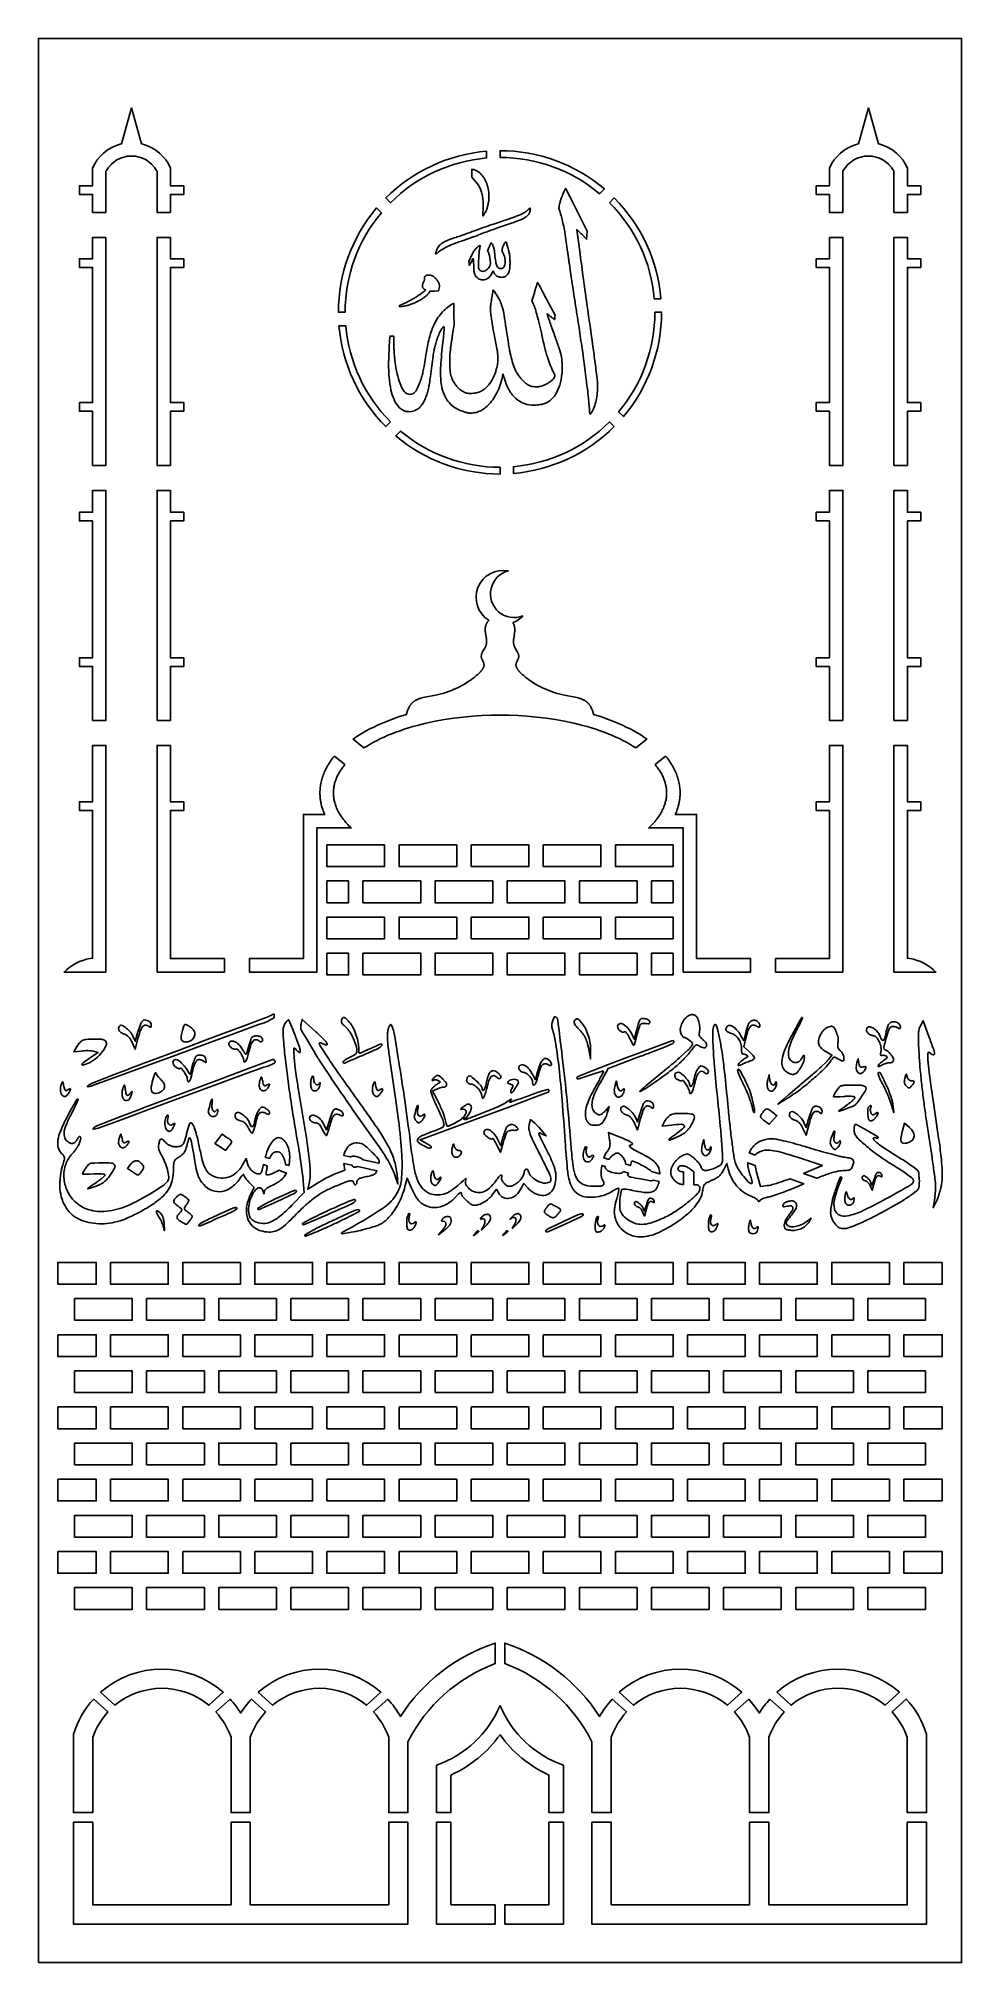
# Model space of a CAD drawing. Header units: millimetres. Extents: x 1061 to 2021, y 96 to 2096.
import ezdxf

# ---------------------------------------------------------------- set-up
doc = ezdxf.new("R2010")
doc.units = ezdxf.units.MM
doc.layers.add('DEFAULT_LAYER', color=1, linetype='Continuous')

msp = doc.modelspace()

# ---------------------------------------------------------------- linework, layer by layer
at = {"layer": 'DEFAULT_LAYER'}
for points in [[(1061.4, 96.3), (2021.4, 96.3), (2021.4, 2096.3), (1061.4, 2096.3)], [(1131.6, 1889.5), (1117.6, 1889.5), (1117.6, 1867.3), (1103.9, 1867.3), (1103.9, 1858.3), (1117.6, 1858.3), (1117.6, 1717.9), (1103.9, 1717.9), (1103.9, 1708.9), (1117.6, 1708.9), (1117.6, 1652.6), (1131.6, 1652.6)], [(1198.7, 1889.5), (1184.7, 1889.5), (1184.7, 1652.6), (1198.7, 1652.6), (1198.7, 1708.9), (1212.5, 1708.9), (1212.5, 1717.9), (1198.7, 1717.9), (1198.7, 1858.3), (1212.5, 1858.3), (1212.5, 1867.3), (1198.7, 1867.3)], [(1884, 1889.5), (1898, 1889.5), (1898, 1652.6), (1884, 1652.6), (1884, 1708.9), (1870.3, 1708.9), (1870.3, 1717.9), (1884, 1717.9), (1884, 1858.3), (1870.3, 1858.3), (1870.3, 1867.3), (1884, 1867.3)], [(1951.1, 1889.5), (1965.1, 1889.5), (1965.1, 1867.3), (1978.9, 1867.3), (1978.9, 1858.3), (1965.1, 1858.3), (1965.1, 1717.9), (1978.9, 1717.9), (1978.9, 1708.9), (1965.1, 1708.9), (1965.1, 1652.6), (1951.1, 1652.6)], [(1117.6, 1387.4), (1131.6, 1387.4), (1131.6, 1626.6), (1117.6, 1626.6), (1117.6, 1603.9), (1103.9, 1603.9), (1103.9, 1594.9), (1117.6, 1594.9), (1117.6, 1452.6), (1103.9, 1452.6), (1103.9, 1443.6), (1117.6, 1443.6)], [(1184.7, 1387.4), (1198.7, 1387.4), (1198.7, 1443.6), (1212.5, 1443.6), (1212.5, 1452.6), (1198.7, 1452.6), (1198.7, 1594.9), (1212.5, 1594.9), (1212.5, 1603.9), (1198.7, 1603.9), (1198.7, 1626.6), (1184.7, 1626.6)], [(1898, 1387.4), (1884, 1387.4), (1884, 1443.6), (1870.3, 1443.6), (1870.3, 1452.6), (1884, 1452.6), (1884, 1594.9), (1870.3, 1594.9), (1870.3, 1603.9), (1884, 1603.9), (1884, 1626.6), (1898, 1626.6)], [(1965.1, 1387.4), (1951.1, 1387.4), (1951.1, 1626.6), (1965.1, 1626.6), (1965.1, 1603.9), (1978.9, 1603.9), (1978.9, 1594.9), (1965.1, 1594.9), (1965.1, 1452.6), (1978.9, 1452.6), (1978.9, 1443.6), (1965.1, 1443.6)], [(1184.7, 1125.9), (1184.7, 1361.4), (1198.7, 1361.4), (1198.7, 1302.9), (1212.5, 1302.9), (1212.5, 1293.9), (1198.7, 1293.9), (1198.7, 1139.9), (1254.8, 1139.9), (1254.8, 1125.9)], [(1898, 1125.9), (1898, 1361.4), (1884, 1361.4), (1884, 1302.9), (1870.3, 1302.9), (1870.3, 1293.9), (1884, 1293.9), (1884, 1139.9), (1828, 1139.9), (1828, 1125.9)], [(1369.2, 1350.4), (1380, 1341.5), (1379.2, 1340.6), (1378.5, 1339.7), (1377.8, 1338.7), (1377.1, 1337.8), (1376.5, 1336.9), (1375.8, 1336), (1375.2, 1335), (1374.7, 1334.1), (1374.1, 1333.2), (1373.6, 1332.2), (1373.1, 1331.3), (1372.6, 1330.4), (1372.1, 1329.4), (1371.7, 1328.5), (1371.3, 1327.6), (1370.9, 1326.6), (1370.6, 1325.7), (1370.3, 1324.8), (1370, 1323.9), (1369.7, 1322.9), (1369.4, 1322), (1369.2, 1321.1), (1369, 1320.2), (1368.8, 1319.3), (1368.6, 1318.4), (1368.5, 1317.5), (1368.4, 1316.6), (1368.3, 1315.7), (1368.2, 1314.8), (1368.2, 1313.9), (1368.1, 1313), (1368.1, 1312.1), (1368.1, 1311), (1368.2, 1309.9), (1368.3, 1308.8), (1368.4, 1307.7), (1368.5, 1306.6), (1368.7, 1305.4), (1368.9, 1304.3), (1369.2, 1303.2), (1369.5, 1302), (1369.8, 1300.9), (1370.2, 1299.8), (1370.5, 1298.6), (1371, 1297.5), (1371.5, 1296.3), (1372, 1295.2), (1372.5, 1294), (1373.1, 1292.8), (1373.7, 1291.7), (1374.4, 1290.5), (1375.1, 1289.4), (1375.8, 1288.2), (1376.6, 1287.1), (1377.5, 1285.9), (1378.3, 1284.8), (1379.2, 1283.6), (1380.2, 1282.5), (1381.1, 1281.3), (1382.2, 1280.2), (1383.2, 1279.1), (1384.3, 1277.9), (1385.5, 1276.8), (1386.7, 1275.7), (1350.9, 1275.7), (1350.9, 1125.9), (1280.8, 1125.9), (1280.8, 1139.9), (1336.9, 1139.9), (1336.9, 1289.7), (1359.1, 1289.7), (1358.5, 1290.9), (1358, 1292.2), (1357.5, 1293.5), (1357, 1294.8), (1356.5, 1296.6), (1355.9, 1298.4), (1355.5, 1300.3), (1355.3, 1301.2), (1355.1, 1302.1), (1354.9, 1303), (1354.8, 1303.9), (1354.6, 1304.8), (1354.5, 1305.8), (1354.4, 1306.7), (1354.3, 1307.6), (1354.2, 1308.5), (1354.2, 1309.4), (1354.1, 1310.5), (1354.1, 1311.5), (1354.1, 1312.5), (1354.1, 1313.6), (1354.2, 1315), (1354.3, 1316.4), (1354.4, 1317.8), (1354.6, 1319.2), (1354.8, 1320.6), (1355.1, 1322), (1355.4, 1323.4), (1355.7, 1324.8), (1356.1, 1326.3), (1356.5, 1327.7), (1357, 1329.1), (1357.4, 1330.5), (1358, 1331.9), (1358.6, 1333.4), (1359.2, 1334.8), (1359.8, 1336.1), (1360.5, 1337.5), (1361.3, 1338.9), (1362.1, 1340.3), (1362.9, 1341.7), (1363.7, 1343), (1364.6, 1344.4), (1365.6, 1345.7), (1366.5, 1347.1), (1367.6, 1348.5)], [(1713.6, 1350.4), (1702.8, 1341.5), (1703.5, 1340.6), (1704.3, 1339.7), (1705, 1338.7), (1705.6, 1337.8), (1706.3, 1336.9), (1706.9, 1336), (1707.5, 1335), (1708.1, 1334.1), (1708.7, 1333.2), (1709.2, 1332.2), (1709.7, 1331.3), (1710.2, 1330.4), (1710.6, 1329.4), (1711, 1328.5), (1711.4, 1327.6), (1711.8, 1326.6), (1712.2, 1325.7), (1712.5, 1324.8), (1712.8, 1323.9), (1713.1, 1322.9), (1713.3, 1322), (1713.6, 1321.1), (1713.8, 1320.2), (1714, 1319.3), (1714.1, 1318.4), (1714.3, 1317.5), (1714.4, 1316.6), (1714.5, 1315.7), (1714.6, 1314.8), (1714.6, 1313.9), (1714.6, 1313), (1714.6, 1312.1), (1714.6, 1311), (1714.6, 1309.9), (1714.5, 1308.8), (1714.4, 1307.7), (1714.2, 1306.6), (1714.1, 1305.4), (1713.8, 1304.3), (1713.6, 1303.2), (1713.3, 1302), (1713, 1300.9), (1712.6, 1299.8), (1712.2, 1298.6), (1711.8, 1297.5), (1711.3, 1296.3), (1710.8, 1295.2), (1710.2, 1294), (1709.7, 1292.8), (1709, 1291.7), (1708.4, 1290.5), (1707.7, 1289.4), (1706.9, 1288.2), (1706.1, 1287.1), (1705.3, 1285.9), (1704.5, 1284.8), (1703.5, 1283.6), (1702.6, 1282.5), (1701.6, 1281.3), (1700.6, 1280.2), (1699.5, 1279.1), (1698.4, 1277.9), (1697.3, 1276.8), (1696.1, 1275.7), (1731.9, 1275.7), (1731.9, 1125.9), (1802, 1125.9), (1802, 1139.9), (1745.9, 1139.9), (1745.9, 1289.7), (1723.7, 1289.7), (1724.2, 1290.9), (1724.8, 1292.2), (1725.3, 1293.5), (1725.7, 1294.8), (1726.3, 1296.6), (1726.8, 1298.4), (1727.3, 1300.3), (1727.5, 1301.2), (1727.7, 1302.1), (1727.8, 1303), (1728, 1303.9), (1728.1, 1304.8), (1728.3, 1305.8), (1728.4, 1306.7), (1728.4, 1307.6), (1728.5, 1308.5), (1728.6, 1309.4), (1728.6, 1310.5), (1728.6, 1311.5), (1728.6, 1312.5), (1728.6, 1313.6), (1728.6, 1315), (1728.5, 1316.4), (1728.3, 1317.8), (1728.2, 1319.2), (1727.9, 1320.6), (1727.7, 1322), (1727.4, 1323.4), (1727.1, 1324.8), (1726.7, 1326.3), (1726.3, 1327.7), (1725.8, 1329.1), (1725.3, 1330.5), (1724.8, 1331.9), (1724.2, 1333.4), (1723.6, 1334.8), (1722.9, 1336.1), (1722.2, 1337.5), (1721.5, 1338.9), (1720.7, 1340.3), (1719.9, 1341.7), (1719, 1343), (1718.1, 1344.4), (1717.2, 1345.7), (1716.2, 1347.1), (1715.2, 1348.5)], [(1361.4, 1258.1), (1421.4, 1258.1), (1421.4, 1235.6), (1361.4, 1235.6)], [(1496.4, 1258.1), (1496.4, 1235.6), (1436.4, 1235.6), (1436.4, 1258.1)], [(1586.4, 1258.1), (1586.4, 1235.6), (1646.4, 1235.6), (1646.4, 1258.1)], [(1721.4, 1258.1), (1661.4, 1258.1), (1661.4, 1235.6), (1721.4, 1235.6)], [(1361.4, 1220.6), (1383.9, 1220.6), (1383.9, 1198), (1361.4, 1198)], [(1458.9, 1198), (1398.9, 1198), (1398.9, 1220.6), (1458.9, 1220.6)], [(1533.9, 1198), (1473.9, 1198), (1473.9, 1220.6), (1533.9, 1220.6)], [(1548.9, 1198), (1608.9, 1198), (1608.9, 1220.6), (1548.9, 1220.6)], [(1623.9, 1198), (1683.9, 1198), (1683.9, 1220.6), (1623.9, 1220.6)], [(1721.4, 1220.6), (1698.9, 1220.6), (1698.9, 1198), (1721.4, 1198)], [(1421.4, 1183), (1361.4, 1183), (1361.4, 1160.5), (1421.4, 1160.5)], [(1496.4, 1183), (1436.4, 1183), (1436.4, 1160.5), (1496.4, 1160.5)], [(1586.4, 1183), (1646.4, 1183), (1646.4, 1160.5), (1586.4, 1160.5)], [(1661.4, 1183), (1721.4, 1183), (1721.4, 1160.5), (1661.4, 1160.5)], [(1361.4, 1145.5), (1383.9, 1145.5), (1383.9, 1122.9), (1361.4, 1122.9)], [(1458.9, 1122.9), (1398.9, 1122.9), (1398.9, 1145.5), (1458.9, 1145.5)], [(1533.9, 1122.9), (1473.9, 1122.9), (1473.9, 1145.5), (1533.9, 1145.5)], [(1548.9, 1122.9), (1608.9, 1122.9), (1608.9, 1145.5), (1548.9, 1145.5)], [(1623.9, 1122.9), (1683.9, 1122.9), (1683.9, 1145.5), (1623.9, 1145.5)], [(1721.4, 1145.5), (1698.9, 1145.5), (1698.9, 1122.9), (1721.4, 1122.9)], [(1081.4, 801.4), (1121.4, 801.4), (1121.4, 824), (1081.4, 824)], [(1136.4, 824), (1136.4, 801.4), (1196.4, 801.4), (1196.4, 824)], [(1271.4, 824), (1211.4, 824), (1211.4, 801.4), (1271.4, 801.4)], [(1286.4, 824), (1286.4, 801.4), (1346.4, 801.4), (1346.4, 824)], [(1361.4, 824), (1361.4, 801.4), (1421.4, 801.4), (1421.4, 824)], [(1496.4, 824), (1436.4, 824), (1436.4, 801.4), (1496.4, 801.4)], [(1511.4, 824), (1511.4, 801.4), (1571.4, 801.4), (1571.4, 824)], [(1586.4, 824), (1586.4, 801.4), (1646.4, 801.4), (1646.4, 824)], [(1721.4, 824), (1661.4, 824), (1661.4, 801.4), (1721.4, 801.4)], [(1736.4, 824), (1736.4, 801.4), (1796.4, 801.4), (1796.4, 824)], [(1871.4, 824), (1811.4, 824), (1811.4, 801.4), (1871.4, 801.4)], [(1946.4, 824), (1886.4, 824), (1886.4, 801.4), (1946.4, 801.4)], [(2001.4, 824), (1961.4, 824), (1961.4, 801.4), (2001.4, 801.4)], [(1098.9, 763.9), (1158.9, 763.9), (1158.9, 786.4), (1098.9, 786.4)], [(1173.9, 763.9), (1233.9, 763.9), (1233.9, 786.4), (1173.9, 786.4)], [(1248.9, 763.9), (1308.9, 763.9), (1308.9, 786.4), (1248.9, 786.4)], [(1323.9, 763.9), (1383.9, 763.9), (1383.9, 786.4), (1323.9, 786.4)], [(1398.9, 763.9), (1458.9, 763.9), (1458.9, 786.4), (1398.9, 786.4)], [(1473.9, 763.9), (1533.9, 763.9), (1533.9, 786.4), (1473.9, 786.4)], [(1548.9, 763.9), (1608.9, 763.9), (1608.9, 786.4), (1548.9, 786.4)], [(1623.9, 763.9), (1683.9, 763.9), (1683.9, 786.4), (1623.9, 786.4)], [(1698.9, 763.9), (1758.9, 763.9), (1758.9, 786.4), (1698.9, 786.4)], [(1773.9, 763.9), (1833.9, 763.9), (1833.9, 786.4), (1773.9, 786.4)], [(1848.9, 763.9), (1908.9, 763.9), (1908.9, 786.4), (1848.9, 786.4)], [(1923.9, 763.9), (1983.9, 763.9), (1983.9, 786.4), (1923.9, 786.4)], [(1081.4, 748.9), (1121.4, 748.9), (1121.4, 726.3), (1081.4, 726.3)], [(1136.4, 748.9), (1196.4, 748.9), (1196.4, 726.3), (1136.4, 726.3)], [(1211.4, 748.9), (1271.4, 748.9), (1271.4, 726.3), (1211.4, 726.3)], [(1286.4, 748.9), (1346.4, 748.9), (1346.4, 726.3), (1286.4, 726.3)], [(1361.4, 748.9), (1421.4, 748.9), (1421.4, 726.3), (1361.4, 726.3)], [(1436.4, 748.9), (1496.4, 748.9), (1496.4, 726.3), (1436.4, 726.3)], [(1511.4, 748.9), (1571.4, 748.9), (1571.4, 726.3), (1511.4, 726.3)], [(1586.4, 748.9), (1646.4, 748.9), (1646.4, 726.3), (1586.4, 726.3)], [(1661.4, 748.9), (1721.4, 748.9), (1721.4, 726.3), (1661.4, 726.3)], [(1736.4, 748.9), (1796.4, 748.9), (1796.4, 726.3), (1736.4, 726.3)], [(1811.4, 748.9), (1871.4, 748.9), (1871.4, 726.3), (1811.4, 726.3)], [(1886.4, 748.9), (1946.4, 748.9), (1946.4, 726.3), (1886.4, 726.3)], [(2001.4, 726.3), (1961.4, 726.3), (1961.4, 748.9), (2001.4, 748.9)], [(1098.9, 688.8), (1158.9, 688.8), (1158.9, 711.3), (1098.9, 711.3)], [(1173.9, 688.8), (1233.9, 688.8), (1233.9, 711.3), (1173.9, 711.3)], [(1248.9, 688.8), (1308.9, 688.8), (1308.9, 711.3), (1248.9, 711.3)], [(1323.9, 688.8), (1383.9, 688.8), (1383.9, 711.3), (1323.9, 711.3)], [(1398.9, 688.8), (1458.9, 688.8), (1458.9, 711.3), (1398.9, 711.3)], [(1473.9, 688.8), (1533.9, 688.8), (1533.9, 711.3), (1473.9, 711.3)], [(1548.9, 688.8), (1608.9, 688.8), (1608.9, 711.3), (1548.9, 711.3)], [(1623.9, 688.8), (1683.9, 688.8), (1683.9, 711.3), (1623.9, 711.3)], [(1698.9, 688.8), (1758.9, 688.8), (1758.9, 711.3), (1698.9, 711.3)], [(1773.9, 688.8), (1833.9, 688.8), (1833.9, 711.3), (1773.9, 711.3)], [(1848.9, 688.8), (1908.9, 688.8), (1908.9, 711.3), (1848.9, 711.3)], [(1923.9, 688.8), (1983.9, 688.8), (1983.9, 711.3), (1923.9, 711.3)], [(1081.4, 673.8), (1121.4, 673.8), (1121.4, 651.2), (1081.4, 651.2)], [(1136.4, 673.8), (1196.4, 673.8), (1196.4, 651.2), (1136.4, 651.2)], [(1211.4, 673.8), (1271.4, 673.8), (1271.4, 651.2), (1211.4, 651.2)], [(1286.4, 673.8), (1346.4, 673.8), (1346.4, 651.2), (1286.4, 651.2)], [(1361.4, 673.8), (1421.4, 673.8), (1421.4, 651.2), (1361.4, 651.2)], [(1436.4, 673.8), (1496.4, 673.8), (1496.4, 651.2), (1436.4, 651.2)], [(1511.4, 673.8), (1571.4, 673.8), (1571.4, 651.2), (1511.4, 651.2)], [(1586.4, 673.8), (1646.4, 673.8), (1646.4, 651.2), (1586.4, 651.2)], [(1661.4, 673.8), (1721.4, 673.8), (1721.4, 651.2), (1661.4, 651.2)], [(1736.4, 673.8), (1796.4, 673.8), (1796.4, 651.2), (1736.4, 651.2)], [(1811.4, 673.8), (1871.4, 673.8), (1871.4, 651.2), (1811.4, 651.2)], [(1886.4, 673.8), (1946.4, 673.8), (1946.4, 651.2), (1886.4, 651.2)], [(2001.4, 651.2), (1961.4, 651.2), (1961.4, 673.8), (2001.4, 673.8)], [(1098.9, 613.7), (1158.9, 613.7), (1158.9, 636.2), (1098.9, 636.2)], [(1173.9, 613.7), (1233.9, 613.7), (1233.9, 636.2), (1173.9, 636.2)], [(1248.9, 613.7), (1308.9, 613.7), (1308.9, 636.2), (1248.9, 636.2)], [(1323.9, 613.7), (1383.9, 613.7), (1383.9, 636.2), (1323.9, 636.2)], [(1398.9, 613.7), (1458.9, 613.7), (1458.9, 636.2), (1398.9, 636.2)], [(1473.9, 613.7), (1533.9, 613.7), (1533.9, 636.2), (1473.9, 636.2)], [(1548.9, 613.7), (1608.9, 613.7), (1608.9, 636.2), (1548.9, 636.2)], [(1623.9, 613.7), (1683.9, 613.7), (1683.9, 636.2), (1623.9, 636.2)], [(1698.9, 613.7), (1758.9, 613.7), (1758.9, 636.2), (1698.9, 636.2)], [(1773.9, 613.7), (1833.9, 613.7), (1833.9, 636.2), (1773.9, 636.2)], [(1848.9, 613.7), (1908.9, 613.7), (1908.9, 636.2), (1848.9, 636.2)], [(1923.9, 613.7), (1983.9, 613.7), (1983.9, 636.2), (1923.9, 636.2)], [(1081.4, 598.7), (1121.4, 598.7), (1121.4, 576.1), (1081.4, 576.1)], [(1136.4, 598.7), (1196.4, 598.7), (1196.4, 576.1), (1136.4, 576.1)], [(1211.4, 598.7), (1271.4, 598.7), (1271.4, 576.1), (1211.4, 576.1)], [(1286.4, 598.7), (1346.4, 598.7), (1346.4, 576.1), (1286.4, 576.1)], [(1361.4, 598.7), (1421.4, 598.7), (1421.4, 576.1), (1361.4, 576.1)], [(1436.4, 598.7), (1496.4, 598.7), (1496.4, 576.1), (1436.4, 576.1)], [(1511.4, 598.7), (1571.4, 598.7), (1571.4, 576.1), (1511.4, 576.1)], [(1586.4, 598.7), (1646.4, 598.7), (1646.4, 576.1), (1586.4, 576.1)], [(1661.4, 598.7), (1721.4, 598.7), (1721.4, 576.1), (1661.4, 576.1)], [(1736.4, 598.7), (1796.4, 598.7), (1796.4, 576.1), (1736.4, 576.1)], [(1811.4, 598.7), (1871.4, 598.7), (1871.4, 576.1), (1811.4, 576.1)], [(1886.4, 598.7), (1946.4, 598.7), (1946.4, 576.1), (1886.4, 576.1)], [(2001.4, 576.1), (1961.4, 576.1), (1961.4, 598.7), (2001.4, 598.7)], [(1098.9, 538.5), (1158.9, 538.5), (1158.9, 561.1), (1098.9, 561.1)], [(1173.9, 538.5), (1233.9, 538.5), (1233.9, 561.1), (1173.9, 561.1)], [(1248.9, 538.5), (1308.9, 538.5), (1308.9, 561.1), (1248.9, 561.1)], [(1323.9, 538.5), (1383.9, 538.5), (1383.9, 561.1), (1323.9, 561.1)], [(1398.9, 538.5), (1458.9, 538.5), (1458.9, 561.1), (1398.9, 561.1)], [(1473.9, 538.5), (1533.9, 538.5), (1533.9, 561.1), (1473.9, 561.1)], [(1548.9, 538.5), (1608.9, 538.5), (1608.9, 561.1), (1548.9, 561.1)], [(1623.9, 538.5), (1683.9, 538.5), (1683.9, 561.1), (1623.9, 561.1)], [(1698.9, 538.5), (1758.9, 538.5), (1758.9, 561.1), (1698.9, 561.1)], [(1773.9, 538.5), (1833.9, 538.5), (1833.9, 561.1), (1773.9, 561.1)], [(1848.9, 538.5), (1908.9, 538.5), (1908.9, 561.1), (1848.9, 561.1)], [(1923.9, 538.5), (1983.9, 538.5), (1983.9, 561.1), (1923.9, 561.1)], [(1081.4, 523.5), (1121.4, 523.5), (1121.4, 501), (1081.4, 501)], [(1136.4, 523.5), (1196.4, 523.5), (1196.4, 501), (1136.4, 501)], [(1211.4, 523.5), (1271.4, 523.5), (1271.4, 501), (1211.4, 501)], [(1286.4, 523.5), (1346.4, 523.5), (1346.4, 501), (1286.4, 501)], [(1361.4, 523.5), (1421.4, 523.5), (1421.4, 501), (1361.4, 501)], [(1436.4, 523.5), (1496.4, 523.5), (1496.4, 501), (1436.4, 501)], [(1511.4, 523.5), (1571.4, 523.5), (1571.4, 501), (1511.4, 501)], [(1586.4, 523.5), (1646.4, 523.5), (1646.4, 501), (1586.4, 501)], [(1661.4, 523.5), (1721.4, 523.5), (1721.4, 501), (1661.4, 501)], [(1736.4, 523.5), (1796.4, 523.5), (1796.4, 501), (1736.4, 501)], [(1811.4, 523.5), (1871.4, 523.5), (1871.4, 501), (1811.4, 501)], [(1886.4, 523.5), (1946.4, 523.5), (1946.4, 501), (1886.4, 501)], [(2001.4, 501), (1961.4, 501), (1961.4, 523.5), (2001.4, 523.5)], [(1098.9, 463.4), (1158.9, 463.4), (1158.9, 486), (1098.9, 486)], [(1173.9, 463.4), (1233.9, 463.4), (1233.9, 486), (1173.9, 486)], [(1248.9, 463.4), (1308.9, 463.4), (1308.9, 486), (1248.9, 486)], [(1323.9, 463.4), (1383.9, 463.4), (1383.9, 486), (1323.9, 486)], [(1398.9, 463.4), (1458.9, 463.4), (1458.9, 486), (1398.9, 486)], [(1473.9, 463.4), (1533.9, 463.4), (1533.9, 486), (1473.9, 486)], [(1548.9, 463.4), (1608.9, 463.4), (1608.9, 486), (1548.9, 486)], [(1623.9, 463.4), (1683.9, 463.4), (1683.9, 486), (1623.9, 486)], [(1698.9, 463.4), (1758.9, 463.4), (1758.9, 486), (1698.9, 486)], [(1773.9, 463.4), (1833.9, 463.4), (1833.9, 486), (1773.9, 486)], [(1848.9, 463.4), (1908.9, 463.4), (1908.9, 486), (1848.9, 486)], [(1923.9, 463.4), (1983.9, 463.4), (1983.9, 486), (1923.9, 486)], [(1281.7, 242.1), (1281.7, 156.3), (1425.7, 156.3), (1425.7, 242.1), (1445.7, 242.1), (1445.7, 136.3), (1097.8, 136.3), (1097.8, 242.1), (1117.8, 242.1), (1117.8, 156.3), (1261.7, 156.3), (1261.7, 242.1)], [(1536.4, 156.3), (1536.4, 136.3), (1475.4, 136.3), (1475.4, 242.1), (1490.4, 242.1), (1490.4, 156.3)], [(1546.4, 136.3), (1546.4, 156.3), (1592.3, 156.3), (1592.3, 242.1), (1607.3, 242.1), (1607.3, 136.3)], [(1965, 242.1), (1965, 156.3), (1821, 156.3), (1821, 242.1), (1801, 242.1), (1801, 156.3), (1657, 156.3), (1657, 242.1), (1637, 242.1), (1637, 136.3), (1985, 136.3), (1985, 242.1)]]:
    msp.add_lwpolyline(points, close=True, dxfattribs=at)
for points in [[(1146.3, 1986.4, 0.225826), (1117.6, 1961.5), (1117.6, 1943.3), (1103.9, 1943.3), (1103.9, 1934.3), (1117.6, 1934.3), (1117.6, 1915.5), (1131.6, 1915.5), (1131.6, 1958.3), (1132, 1959, -0.576713), (1184.3, 1959), (1184.7, 1958.3), (1184.7, 1915.5), (1198.7, 1915.5), (1198.7, 1934.3), (1212.5, 1934.3), (1212.5, 1943.3), (1198.7, 1943.3), (1198.7, 1961.5, 0.225826), (1170.1, 1986.4), (1168.5, 1986.9), (1158.2, 2024.1), (1147.9, 1986.9)], [(1936.5, 1986.4, -0.225826), (1965.1, 1961.5), (1965.1, 1943.3), (1978.9, 1943.3), (1978.9, 1934.3), (1965.1, 1934.3), (1965.1, 1915.5), (1951.1, 1915.5), (1951.1, 1958.3), (1950.7, 1959, 0.576713), (1898.4, 1959), (1898, 1958.3), (1898, 1915.5), (1884, 1915.5), (1884, 1934.3), (1870.3, 1934.3), (1870.3, 1943.3), (1884, 1943.3), (1884, 1961.5, -0.225826), (1912.7, 1986.4), (1914.3, 1986.9), (1924.6, 2024.1), (1934.9, 1986.9)], [(1527.4, 1979.1), (1527.4, 1972.1, 0.176384), (1427.5, 1925.6), (1422.6, 1930.5, -0.177321)], [(1512, 1956.1), (1512, 1952), (1514.4, 1949.4, -0.013565), (1516.4, 1947.1, -0.022417), (1518.1, 1945.1, -0.024178), (1519.4, 1943, -0.019694), (1520.6, 1940.7, -0.038902), (1522.2, 1936.4, -0.03519), (1523.3, 1931.7, -0.028396), (1523.8, 1926.1, -0.013355), (1523.8, 1918.8, 0.001312), (1523.7, 1916.2, 0.002189), (1523.7, 1913.9, 0.000193), (1523.7, 1911.9, 0.416315), (1523.7, 1911.8, 0.268562), (1524, 1912, 0.002774), (1525.3, 1914.3, 0.009181), (1526.5, 1916.5, 0.023381), (1527.3, 1918.1, 0.024089), (1528.4, 1921.5, 0.025964), (1529.2, 1924.8, 0.025128), (1529.7, 1928.3, 0.01996), (1529.8, 1932.2, 0.04627), (1529.1, 1940.2, 0.055096), (1526.8, 1947.5, 0.060705), (1523.3, 1953.5, 0.084267), (1518.8, 1957.8, 0.029024), (1517.3, 1958.7, 0.023095), (1515.5, 1959.5, 0.023099), (1513.9, 1960.1, 0.071516), (1512.7, 1960.2), (1512, 1960.2)], [(1541.4, 1972.7), (1541.4, 1979.7, -0.177321), (1649.9, 1940), (1644.9, 1935, 0.176384)], [(1607.9, 1937, 0.010163), (1605.9, 1932.2, 0.015606), (1604.4, 1927.9, 0.018146), (1603.3, 1924.2, 0.033962), (1602.8, 1921.1, 0.028776), (1602.7, 1920, 0.045418), (1602.8, 1919, 0.027752), (1603.2, 1917.8, 0.004832), (1603.9, 1915.5, -0.015785), (1605.7, 1909.4, -0.014698), (1607.2, 1903.1, -0.011172), (1608.7, 1895.2, -0.004271), (1610.3, 1884.3, 0.000405), (1611, 1879.1, 0.00035), (1611.8, 1873.7, 0.000352), (1612.5, 1868.8, 0.001028), (1613, 1865.4, -0.000376), (1613.5, 1861.8), (1614.5, 1855.7), (1615.5, 1848.6), (1616.5, 1841.5, 0.000947), (1617.8, 1833.1, 0.000389), (1619.5, 1821.6, 0.000385), (1621.4, 1809.4, 0.000495), (1623.2, 1798.1, -0.001082), (1624.8, 1787.3, -0.001095), (1626.4, 1776.6, -0.001065), (1627.8, 1767.2, -0.004477), (1628.5, 1761.6, 0.000287), (1629.1, 1756.8, 0.00016), (1629.9, 1751, 0.000159), (1630.6, 1745.2, 0.000258), (1631.2, 1740.2, -0.002756), (1632.3, 1731.7, -0.002403), (1633.3, 1722.8, -0.002377), (1634.1, 1714.8, -0.007966), (1634.5, 1709.5, 0.003972), (1634.7, 1706.6, 0.146874), (1635, 1705.9, 0.4864), (1635.4, 1705.9, 0.019354), (1636.3, 1707.2, 0.053372), (1639.3, 1713, 0.040719), (1641.4, 1719.9, 0.035718), (1642.6, 1727.9, 0.024137), (1642.8, 1737.2, 0.02107), (1642.4, 1742.9, 0.004959), (1641.2, 1752.4, 0.001825), (1638.9, 1769.9, 0.000121), (1631.8, 1820.3, -0.000185), (1627.7, 1849.9, -0.000309), (1624.3, 1874.9), (1621.2, 1897.5, -0.234653), (1621.2, 1897.7, -0.404648), (1621.3, 1897.7, -0.000721), (1622.8, 1896.3, -0.004233), (1624.4, 1894.7, -0.002539), (1626.4, 1892.8), (1631.5, 1887.7), (1631.7, 1891.8), (1631.9, 1895.9), (1620.9, 1918.1, 0.000346), (1616.7, 1926.6, 0.000567), (1613.1, 1933.8), (1609.9, 1940.3, 0.076966), (1609.8, 1940.5, 0.504258), (1609.6, 1940.5, 0.005181), (1609.1, 1939.6, 0.010993), (1608.5, 1938.4, 0.006338)], [(1380.3, 1811.7), (1373.3, 1811.7, -0.177321), (1413.1, 1920.2), (1418, 1915.2, 0.176384)], [(1571.2, 1918.9, -0.07006), (1568, 1916.2, -0.032023), (1563, 1913.5, -0.020366), (1555.6, 1910.5, -0.005675), (1543.8, 1906.5, 0.002636), (1535.6, 1903.7, 0.001822), (1526.3, 1900.5, 0.001793), (1516.9, 1897.2, 0.002182), (1508.1, 1893.9, -0.00341), (1505.9, 1893.1, -0.002116), (1503.2, 1892.2, -0.002122), (1500.6, 1891.3, -0.003832), (1498.5, 1890.6, 0.00778), (1492.1, 1888.5, 0.014349), (1487, 1886.5, 0.01734), (1483.1, 1884.7, 0.046227), (1480.5, 1883.1, 0.042578), (1478.6, 1881.4, 0.042207), (1477, 1879.3, 0.04182), (1475.7, 1877.1, 0.040206), (1474.9, 1874.6, 0.006501), (1474.4, 1872.7, 0.304794), (1474.5, 1872.3, 0.334448), (1474.9, 1872.3, 0.007231), (1476.3, 1873.5, -0.038542), (1481.1, 1877, -0.028583), (1486.7, 1880, -0.020236), (1494.4, 1883.2, -0.006998), (1505.8, 1887.3, 0.002366), (1509, 1888.4, 0.0018), (1512.6, 1889.7, 0.001819), (1515.9, 1890.9, 0.004263), (1518.4, 1891.8, -0.002335), (1525.4, 1894.5, -0.002893), (1532, 1896.9, -0.00272), (1538.9, 1899.4, -0.001709), (1547, 1902.2, 0.00195), (1555.6, 1905.2, 0.007467), (1560.9, 1907.1, 0.011735), (1564.5, 1908.6, 0.029969), (1567, 1909.9, 0.035454), (1568.6, 1911, 0.032681), (1570, 1912.3, 0.033657), (1571.2, 1913.7, 0.045595), (1572.1, 1915.2, 0.051154), (1572.5, 1916.4, 0.026914), (1572.8, 1918, 0.020212), (1573, 1919.5, 0.234048), (1572.7, 1920, 0.32657), (1572.6, 1920, 0.025212), (1572.2, 1919.8, 0.026851), (1571.7, 1919.4, 0.016604)], [(1655.3, 1925.6), (1660.2, 1930.5, -0.177321), (1708.8, 1825.7), (1701.8, 1825.7, 0.176384)], [(1546.7, 1884.4, 0.064028), (1546, 1883.5, 0.015032), (1545.2, 1881.8, 0.016248), (1544.4, 1880, 0.028155), (1543.9, 1878.4, 0.025981), (1543.6, 1876.9, 0.064129), (1543.5, 1875.7, 0.073631), (1543.8, 1874.7, 0.043781), (1544.4, 1873.5, -0.05092), (1545.5, 1871.2, -0.040339), (1546.3, 1868.5, -0.039447), (1546.7, 1865.7, -0.042816), (1546.6, 1862.9, -0.030809), (1546.1, 1860.2, -0.089472), (1545.3, 1858.5, -0.123727), (1544.2, 1857.5, -0.090567), (1542.5, 1857.1, -0.185831), (1540, 1857.7, -0.131029), (1538.2, 1860, -0.066963), (1536.9, 1864.3, -0.018036), (1536, 1871.4, 0.013455), (1535.5, 1875.7, 0.030509), (1534.8, 1879, 0.040478), (1534, 1881.4, 0.066018), (1532.8, 1883.3), (1532.2, 1884), (1531.1, 1881.7, 0.010085), (1530.6, 1880.6, 0.006527), (1530, 1879.4, 0.006561), (1529.5, 1878.2, 0.01233), (1529.2, 1877.2), (1528.4, 1875), (1529.1, 1874.4, -0.123688), (1529.7, 1873.2, -0.012603), (1530.5, 1869.9, -0.016918), (1531.1, 1866.5, -0.03126), (1531.4, 1863.6, -0.010304), (1531.4, 1862.3, -0.028846), (1531.3, 1861.3, -0.037882), (1531.1, 1860.6, -0.033428), (1530.8, 1859.8, -0.078237), (1529.3, 1857.5, -0.064602), (1527.1, 1855.6, -0.068506), (1524.6, 1854.4, -0.122978), (1522.4, 1854.3, -0.088535), (1521.4, 1854.7, -0.063227), (1520.4, 1855.4, -0.060636), (1519.6, 1856.4, -0.066451), (1519.1, 1857.6, -0.078586), (1518.9, 1859.7, -0.003758), (1519.2, 1867.1, -0.006123), (1519.7, 1874.2, -0.03018), (1520.3, 1878.2, 0.001984), (1520.8, 1880.4, 0.069911), (1520.8, 1881, 0.45418), (1520.6, 1881.1, 0.064942), (1520.1, 1880.9, 0.069984), (1517.6, 1879.2, 0.043407), (1515.2, 1876.5, 0.034886), (1512.9, 1872.9, 0.018824), (1510.6, 1868.1), (1509, 1864.7), (1509.2, 1862.5), (1509.4, 1860.4), (1511.5, 1863.9), (1513.6, 1867.5), (1513.8, 1865.8, -0.014847), (1513.9, 1864.9, -0.003492), (1513.9, 1863.4, -0.003594), (1514, 1861.7, -0.003529), (1514, 1859.9, 0.021178), (1514.2, 1855.5, 0.048151), (1514.9, 1852.1, 0.063494), (1516, 1849.6, 0.077611), (1517.6, 1847.7, 0.072831), (1519.8, 1846.3, 0.067447), (1522.3, 1845.5, 0.06866), (1524.9, 1845.4, 0.080947), (1527.3, 1846.1, 0.057222), (1528.8, 1847, 0.038573), (1530.4, 1848.4, 0.035835), (1531.8, 1850.2, 0.032322), (1533, 1852.2), (1534.2, 1854.5), (1534.9, 1853.1, 0.040445), (1535.7, 1851.8, 0.122192), (1539.2, 1848.8, 0.063925), (1540.9, 1848.2, 0.045381), (1543, 1848, 0.046241), (1544.9, 1848.2, 0.080958), (1546.5, 1848.7, 0.065784), (1548.1, 1849.8, 0.055321), (1549.5, 1851.4, 0.050731), (1550.5, 1853.4, 0.03988), (1551.3, 1855.8, 0.047262), (1551.7, 1858.6, 0.011638), (1551.8, 1863.3, 0.012275), (1551.7, 1868.1, 0.034402), (1551.3, 1871.4, 0.012061), (1550.4, 1875.6, 0.009537), (1549.3, 1880.1, 0.003193), (1548, 1884.4, 0.245889), (1547.6, 1884.9, 0.176571), (1547.4, 1884.9, 0.04208), (1547.2, 1884.8, 0.038169), (1546.9, 1884.6, 0.029762)], [(1579.9, 1841.5, 0.004987), (1579.6, 1840.6, 0.000373), (1578.9, 1838.1, 0.000516), (1578, 1835.1, 0.000392), (1577.1, 1831.9), (1574.6, 1823.6), (1575.6, 1821.4, -0.025877), (1577.6, 1816.4, -0.01277), (1579.6, 1809.9, -0.009828), (1581.8, 1801.4, -0.004396), (1584.4, 1790.2, 0.006267), (1587.7, 1775.8, 0.014812), (1590.7, 1765.1, 0.019356), (1593.7, 1756.7, 0.026048), (1597, 1749.4, -0.013291), (1598.2, 1747, -0.102211), (1598.5, 1745.7, -0.135266), (1598.2, 1744.6, -0.029591), (1597.2, 1743, -0.05024), (1595.4, 1741, -0.030634), (1592.9, 1739, -0.029103), (1590.1, 1737.3, -0.030107), (1587.1, 1735.9, -0.038378), (1583.2, 1734.7, -0.045079), (1579.4, 1734.2, -0.048687), (1575.9, 1734.4, -0.063305), (1572.8, 1735.2, -0.034756), (1571.1, 1736.1, -0.018246), (1569.1, 1737.4, -0.0175), (1567, 1739, -0.019184), (1565.1, 1740.7, -0.048523), (1561, 1745.5, -0.040384), (1557.6, 1751.3, -0.03531), (1554.8, 1758.3, -0.022626), (1552.5, 1766.8, -0.009824), (1551.6, 1770.8, -0.004004), (1550.7, 1776.2, -0.002754), (1549.5, 1783.8, -0.000876), (1547.7, 1795.1, 0.001148), (1546.8, 1801, 0.001488), (1546, 1806.5, 0.001116), (1545.2, 1811.1, 0.013414), (1544.9, 1812.8, 0.015159), (1544.1, 1815.9, 0.012219), (1543.1, 1819.1, 0.01248), (1542, 1822.2, 0.020367), (1540.8, 1824.7, 0.020973), (1539.6, 1827, 0.005553), (1537.4, 1830.5, 0.002195), (1535.1, 1834.1, 0.111085), (1534.5, 1834.7, 0.53373), (1534.1, 1834.6, 0.000864), (1532.9, 1827.2, 0.004994), (1531.9, 1820.4, 0.017963), (1531.4, 1816.1, 0.020482), (1531.4, 1814.5, 0.017024), (1531.5, 1812.8, 0.011819), (1531.7, 1810.6, 0.003705), (1532.2, 1807.4, 0.003586), (1533.1, 1801.3, 0.003529), (1534.1, 1795.1, 0.003315), (1535.3, 1788.6, 0.002464), (1536.7, 1781.4, -0.001783), (1538.2, 1773.8, -0.013638), (1538.8, 1770.2, -0.022726), (1539, 1767.3, -0.010336), (1539.1, 1763.5, -0.012109), (1539, 1759.8, -0.028664), (1538.7, 1757, -0.027295), (1538.1, 1754.2, -0.010068), (1536.9, 1750.2, -0.041452), (1533.6, 1742.2, -0.058899), (1529.3, 1735.8, -0.065725), (1524, 1731.1, -0.07261), (1517.9, 1728.2, -0.045541), (1515.4, 1727.6, -0.021612), (1512.2, 1727.4, -0.021506), (1509, 1727.4, -0.051797), (1506.7, 1727.7, -0.077986), (1501.8, 1729.9, -0.062982), (1497.4, 1733.5, -0.057219), (1493.6, 1738.6, -0.045348), (1490.8, 1744.7, -0.0598), (1489.6, 1749.8, -0.019535), (1489.1, 1757.4, -0.019003), (1489.2, 1766.1, -0.019361), (1490, 1774.7, -0.004138), (1490.3, 1777.1, -0.001193), (1490.9, 1780.8, -0.0012), (1491.5, 1784.9, -0.001278), (1492.1, 1789), (1493.7, 1798.7), (1493.5, 1809.8, 0.000995), (1493.4, 1814.1, 0.001659), (1493.3, 1817.7, 0.000111), (1493.2, 1821, 0.406046), (1493.2, 1821, 0.124022), (1493.1, 1821, 0.001434), (1492.6, 1820.7, 0.004272), (1492, 1820.4, 0.002762), (1491.3, 1820, 0.046737), (1485.7, 1816, 0.037065), (1480.4, 1810.7, 0.03601), (1475.8, 1804.5, 0.037443), (1472.3, 1797.7, 0.022481), (1469.8, 1791.4, 0.020108), (1467.8, 1784.7, 0.015094), (1466, 1776.3, 0.00569), (1463.9, 1764.4, -0.00327), (1462.4, 1755.5, -0.011047), (1461.3, 1749.7, -0.015211), (1460.1, 1745, -0.012381), (1458.5, 1740.1, -0.016625), (1457.4, 1737.2, -0.012318), (1456, 1734, -0.012155), (1454.6, 1731.1, -0.03709), (1453.4, 1729.3, -0.165618), (1449.5, 1726.7, -0.083745), (1447.2, 1726.4, -0.089798), (1445, 1726.9, -0.151908), (1441, 1730.4, -0.045345), (1437.4, 1737.7, -0.037427), (1434.4, 1747.8, -0.022486), (1432.3, 1760, -0.006425), (1431.8, 1764.7, -0.008092), (1431.4, 1769.1, -0.007303), (1431.1, 1773.8, -0.003936), (1430.9, 1779.6), (1430.8, 1787), (1427, 1787), (1426.8, 1785.1, 0.010826), (1426.1, 1774.7, 0.007202), (1425.6, 1762.8, 0.006983), (1425.6, 1751.6, 0.022572), (1426, 1744.2, 0.026086), (1428, 1730.8, 0.054928), (1431.2, 1720.9, 0.073304), (1435.7, 1713.8, 0.105292), (1441.6, 1709.4, 0.020085), (1442.7, 1708.9, 0.035914), (1443.6, 1708.7, 0.030812), (1444.6, 1708.5, 0.011027), (1446.1, 1708.4, 0.04222), (1449.4, 1708.5, 0.056348), (1452.3, 1709.2, 0.056567), (1454.9, 1710.6, 0.043002), (1457.5, 1712.5, 0.045299), (1459.9, 1715.2, 0.035753), (1462, 1718.5, 0.031666), (1463.9, 1722.5, 0.021637), (1465.5, 1727.2, 0.014957), (1466.9, 1732.4, 0.013841), (1468, 1737.8, 0.009376), (1469, 1744.9, 0.002654), (1470.5, 1755.9, -0.002737), (1471.8, 1766.2, -0.012704), (1472.8, 1772.1, -0.019149), (1473.8, 1776.8, -0.013131), (1475.3, 1781.9, -0.006962), (1476.5, 1785.3, -0.00902), (1477.6, 1788.4, -0.009989), (1478.7, 1791, -0.022321), (1479.7, 1792.9, -0.024109), (1480.5, 1794.2, -0.024827), (1481.5, 1795.5, -0.020764), (1482.4, 1796.5, -0.198709), (1482.9, 1796.7, -0.428133), (1483.3, 1796.2, -0.005554), (1483.1, 1791.8, -0.008532), (1482.5, 1785.5, -0.002043), (1481.4, 1774.9, 0.006851), (1480.1, 1761.5, 0.015577), (1479.5, 1751.4, 0.020138), (1479.7, 1743.2, 0.027762), (1480.5, 1735.8, 0.059906), (1483.5, 1725.6, 0.08121), (1488.7, 1717.5, 0.082175), (1496.2, 1711.6, 0.062978), (1505.9, 1707.7, 0.009821), (1507.6, 1707.2, 0.029084), (1508.9, 1707, 0.028054), (1510.1, 1707, 0.008634), (1512.1, 1707, 0.052202), (1516.9, 1707.7, 0.055911), (1521.3, 1709.4, 0.050549), (1525.6, 1712.2, 0.031975), (1530, 1716.2, 0.046532), (1534.9, 1722.5, 0.036687), (1539.1, 1730, 0.034788), (1542.3, 1738.5, 0.031886), (1544.4, 1747.6, -0.658048), (1544.5, 1747.6, -0.067675), (1544.6, 1747.3, -0.024364), (1544.8, 1746.8, -0.009672), (1545, 1746, 0.05101), (1549.6, 1733.3, 0.079275), (1556.1, 1723.8, 0.09209), (1564.5, 1717.7, 0.096864), (1574.4, 1715.2, 0.021464), (1577, 1715.2, 0.013538), (1580.1, 1715.4, 0.013587), (1583.2, 1715.7, 0.023875), (1585.7, 1716.2, 0.107558), (1593.1, 1719.8, 0.084937), (1599.2, 1726.4, 0.070824), (1603.5, 1735.9, 0.045811), (1605.8, 1747.7, 0.023108), (1606, 1751.4, 0.008981), (1606, 1756.5, 0.008815), (1605.7, 1761.6, 0.027184), (1605.4, 1765, 0.019657), (1604.6, 1768.6, 0.015556), (1603.5, 1772.4, 0.00713), (1601.5, 1778.2, 0.000862), (1597, 1791, -0.000394), (1594.4, 1798.3, -0.000655), (1592.2, 1804.5), (1590.3, 1810.1, -0.64857), (1590.3, 1810.1, -0.000362), (1591.4, 1809.3, -0.002989), (1592.7, 1808.3, -0.001798), (1594.1, 1807.1, 0.004309), (1595.6, 1806, 0.007005), (1596.9, 1805, 0.002073), (1598, 1804.2, 0.304124), (1598.1, 1804.2, 0.208256), (1598.2, 1804.3, 0.007044), (1598.3, 1804.9, 0.012228), (1598.5, 1805.6, 0.0081), (1598.5, 1806.5), (1598.7, 1808.7), (1589.8, 1825.4), (1586.3, 1831.8), (1583.4, 1837.3), (1580.8, 1842.2, 0.00275), (1580.6, 1842.5, 0.331497), (1580.5, 1842.5, 0.194194), (1580.3, 1842.4, 0.056592), (1580.1, 1842.1, 0.013206)], [(1463.9, 1849.4, 0.016782), (1463.2, 1848.8, 0.100978), (1462.9, 1848.3, 0.096921), (1462.8, 1847.8, 0.014861), (1462.8, 1846.8, -0.024923), (1462.8, 1845.8, -0.048395), (1462.7, 1845.1, -0.040622), (1462.4, 1844.3, -0.012952), (1461.9, 1843.1, 0.014096), (1461.3, 1842, 0.038121), (1461, 1841.1, 0.042693), (1460.9, 1840.3, 0.021768), (1460.8, 1839.3, 0.014356), (1460.9, 1838.3, 0.0502), (1461, 1837.6, 0.067454), (1461.2, 1837.1, 0.043038), (1461.5, 1836.6, 0.032966), (1461.9, 1836.3, 0.022442), (1462.3, 1835.9, 0.02267), (1462.7, 1835.6, 0.041612), (1463.1, 1835.4), (1464, 1835.1), (1463.1, 1834.1, -0.034026), (1461.6, 1832.8, -0.010515), (1459.3, 1831, -0.009947), (1456.4, 1829.1, -0.008152), (1453.3, 1827.1, -0.012444), (1449.6, 1824.9, -0.007494), (1445.1, 1822.5, -0.006536), (1440.8, 1820.4, -0.035457), (1438.4, 1819.4, 0.012497), (1437.5, 1819.1, 0.072578), (1437.1, 1818.9, 0.138156), (1436.9, 1818.6, 0.094404), (1436.8, 1818.2), (1436.8, 1817.5), (1439.1, 1817.7, 0.041205), (1442.8, 1818.3, 0.019759), (1447.5, 1819.6, 0.019289), (1452.3, 1821.4, 0.024175), (1456.6, 1823.5, 0.02046), (1460.5, 1825.7, 0.026259), (1463.8, 1828.2, 0.029172), (1466.4, 1830.5, 0.076013), (1467.9, 1832.6), (1468.5, 1833.7), (1472.9, 1833.8), (1477.4, 1833.9), (1477.9, 1835.4, 0.082963), (1478.4, 1838.2, 0.07408), (1478, 1841.1, 0.066766), (1476.6, 1844, 0.049448), (1474.5, 1846.8, 0.032336), (1472.7, 1848.5, 0.056101), (1471, 1849.6, 0.06259), (1469.2, 1850.2, 0.052903), (1467.2, 1850.4, 0.011741), (1465.9, 1850.4, 0.063409), (1465.3, 1850.3, 0.077082), (1464.7, 1850, 0.02201)], [(1702.4, 1811.7), (1709.4, 1811.7, -0.177321), (1669.7, 1703.2), (1664.7, 1708.1, 0.176384)], [(1427.5, 1697.8), (1422.6, 1692.9, -0.177321), (1373.9, 1797.7), (1381, 1797.7, 0.176384)], [(1541.4, 1650.6), (1541.4, 1643.6, -0.177321), (1432.9, 1683.4), (1437.8, 1688.3, 0.176384)], [(1660.2, 1692.9), (1655.3, 1697.8, -0.176384), (1555.4, 1651.2), (1555.4, 1644.2, 0.177321)], [(1682.8, 1358.8), (1679.6, 1360.8), (1676.3, 1362.8), (1672.9, 1364.7), (1669.3, 1366.6), (1665.6, 1368.5), (1661.8, 1370.2), (1657.8, 1372), (1653.8, 1373.6), (1649.6, 1375.2), (1645.4, 1376.8), (1641, 1378.3), (1636.6, 1379.7), (1632.1, 1381), (1627.5, 1382.3), (1618.2, 1384.6), (1608.6, 1386.6), (1599, 1388.4), (1589.3, 1389.8), (1579.5, 1391), (1569.8, 1391.9), (1560.2, 1392.5), (1550.7, 1392.8), (1541.4, 1393), (1532.1, 1392.8), (1522.6, 1392.5), (1512.9, 1391.9), (1503.2, 1391), (1493.5, 1389.8), (1483.8, 1388.4), (1474.1, 1386.6), (1464.6, 1384.6), (1455.3, 1382.3), (1450.7, 1381), (1446.2, 1379.7), (1441.8, 1378.3), (1437.4, 1376.8), (1433.2, 1375.2), (1429, 1373.6), (1424.9, 1372), (1421, 1370.2), (1417.2, 1368.5), (1413.5, 1366.6), (1409.9, 1364.7), (1406.4, 1362.8), (1403.1, 1360.8), (1399.9, 1358.8), (1388.6, 1368), (1391.6, 1370.1), (1395.1, 1372.3), (1398.6, 1374.4), (1402.3, 1376.6), (1406.1, 1378.6), (1410, 1380.6), (1414, 1382.5), (1418.2, 1384.3), (1422.5, 1386.1), (1426.9, 1387.8), (1431.3, 1389.5), (1435.9, 1391.1), (1444, 1393.6), (1444.2, 1394.4), (1444.4, 1395.2), (1444.7, 1396), (1444.9, 1396.8), (1445.2, 1397.6), (1445.5, 1398.4), (1445.8, 1399.2), (1446.2, 1399.9), (1446.5, 1400.7), (1446.9, 1401.4), (1447.1, 1401.8), (1447.3, 1402.1), (1447.5, 1402.5), (1447.7, 1402.8), (1448, 1403.2), (1448.2, 1403.5), (1448.4, 1403.8), (1448.7, 1404.1), (1448.9, 1404.4), (1449.2, 1404.7), (1449.4, 1405), (1449.7, 1405.3), (1450, 1405.6), (1450.2, 1405.8), (1450.5, 1406.1), (1450.8, 1406.3), (1451, 1406.6), (1451.3, 1406.8), (1451.6, 1407), (1451.9, 1407.2), (1452.2, 1407.4), (1452.5, 1407.6), (1452.8, 1407.8), (1453.1, 1408), (1453.4, 1408.2), (1453.7, 1408.4), (1454, 1408.5), (1454.4, 1408.7), (1455, 1409), (1455.7, 1409.3), (1456.4, 1409.6), (1457.1, 1409.9), (1457.8, 1410.1), (1458.5, 1410.4), (1459.2, 1410.6), (1460, 1410.8), (1461.5, 1411.2), (1463.1, 1411.5), (1472.6, 1413.3), (1475.8, 1414), (1478.9, 1414.7), (1482, 1415.6), (1485, 1416.5), (1487.9, 1417.5), (1490.8, 1418.6), (1493.6, 1419.8), (1496.4, 1421.1), (1499.2, 1422.4), (1501.8, 1423.8), (1504.5, 1425.3), (1507, 1426.9), (1509.5, 1428.6), (1512, 1430.3), (1514.4, 1432.1), (1516.7, 1434), (1518.3, 1435.3), (1519, 1435.9), (1519.7, 1436.6), (1520.5, 1437.4), (1520.8, 1437.7), (1521.2, 1438.1), (1521.5, 1438.5), (1521.8, 1438.9), (1522.2, 1439.3), (1522.5, 1439.8), (1522.7, 1440.1), (1523, 1440.4), (1523.2, 1440.8), (1523.4, 1441.1), (1523.6, 1441.4), (1523.8, 1441.8), (1523.9, 1442), (1524, 1442.2), (1524.1, 1442.3), (1524.2, 1442.5), (1524.2, 1442.7), (1524.3, 1442.9), (1524.4, 1443.1), (1524.4, 1443.3), (1524.5, 1443.4), (1524.5, 1443.6), (1524.6, 1443.8), (1524.6, 1444), (1524.7, 1444.2), (1524.7, 1444.4), (1524.7, 1444.5), (1524.8, 1444.7), (1524.8, 1444.9), (1524.8, 1445), (1524.8, 1445.1), (1524.8, 1445.2), (1524.8, 1445.3), (1524.8, 1445.4), (1524.8, 1445.5), (1524.8, 1445.6), (1524.8, 1445.7), (1524.7, 1445.8), (1524.7, 1446), (1524.7, 1446.1), (1524.7, 1446.2), (1524.7, 1446.3), (1524.6, 1446.4), (1524.6, 1446.6), (1524.6, 1446.7), (1524.5, 1446.9), (1524.4, 1447.1), (1524.3, 1447.4), (1524.3, 1447.6), (1524.2, 1447.9), (1524, 1448.3), (1522.8, 1450.7), (1522.6, 1451.1), (1522.5, 1451.4), (1522.4, 1451.6), (1522.3, 1451.8), (1522.2, 1452.1), (1522.2, 1452.3), (1522.1, 1452.5), (1522.1, 1452.6), (1522, 1452.8), (1522, 1452.9), (1522, 1453), (1522, 1453.1), (1522, 1453.2), (1522, 1453.3), (1521.9, 1453.4), (1521.9, 1453.5), (1521.9, 1453.6), (1521.9, 1453.7), (1521.9, 1453.8), (1521.9, 1454), (1521.9, 1454.2), (1521.9, 1454.4), (1521.9, 1454.6), (1522, 1454.8), (1522, 1455), (1522, 1455.2), (1522.1, 1455.4), (1522.1, 1455.6), (1522.2, 1455.8), (1522.2, 1456), (1522.3, 1456.3), (1522.3, 1456.5), (1522.4, 1456.7), (1522.5, 1456.9), (1522.6, 1457.1), (1522.7, 1457.5), (1522.9, 1457.9), (1523.1, 1458.3), (1523.3, 1458.7), (1525.9, 1463.3), (1526.1, 1463.7), (1526.3, 1464.1), (1526.5, 1464.5), (1526.6, 1464.9), (1526.8, 1465.4), (1526.9, 1465.6), (1526.9, 1465.8), (1527, 1466), (1527.1, 1466.2), (1527.1, 1466.4), (1527.2, 1466.7), (1527.2, 1466.9), (1527.3, 1467.1), (1527.3, 1467.3), (1527.3, 1467.6), (1527.4, 1467.8), (1527.4, 1468), (1527.4, 1468.2), (1527.4, 1468.4), (1527.4, 1468.9), (1527.4, 1469.3), (1527.4, 1469.8), (1527.4, 1470.2), (1527.4, 1470.7), (1527.4, 1471.1), (1527.3, 1471.6), (1527.2, 1472.5), (1526.4, 1477.7), (1526.2, 1479.2), (1526.1, 1479.9), (1526, 1480.6), (1526, 1481.3), (1526, 1481.6), (1526, 1482), (1526, 1482.3), (1526, 1482.7), (1526, 1483), (1526.1, 1483.3), (1526.1, 1483.7), (1526.1, 1484), (1526.2, 1484.4), (1526.2, 1484.7), (1526.3, 1484.9), (1526.3, 1485.2), (1526.4, 1485.4), (1526.5, 1485.6), (1526.5, 1485.8), (1526.6, 1486.1), (1526.7, 1486.3), (1526.7, 1486.5), (1526.9, 1486.9), (1527.1, 1487.4), (1527.3, 1487.8), (1527.5, 1488.2), (1527.7, 1488.7), (1527.9, 1489.1), (1528.2, 1489.5), (1528.5, 1489.9), (1528.7, 1490.3), (1529, 1490.7), (1529.3, 1491.1), (1529.6, 1491.5, -0.830957), (1550, 1542.8, 1.064946), (1565.1, 1496, -0.111671), (1554.8, 1489.1), (1555, 1488.8), (1555.1, 1488.6), (1555.2, 1488.3), (1555.4, 1488), (1555.5, 1487.8), (1555.6, 1487.5), (1555.7, 1487.2), (1555.9, 1486.9), (1556, 1486.7), (1556.1, 1486.4), (1556.2, 1486.1), (1556.2, 1485.8), (1556.3, 1485.6), (1556.4, 1485.3), (1556.5, 1485), (1556.5, 1484.7), (1556.6, 1484.4), (1556.6, 1484), (1556.7, 1483.7), (1556.7, 1483.3), (1556.7, 1483), (1556.8, 1482.7), (1556.8, 1482.3), (1556.8, 1482), (1556.8, 1481.6), (1556.8, 1481.3), (1556.7, 1480.6), (1556.7, 1479.9), (1556.6, 1479.2), (1556.4, 1477.7), (1555.6, 1472.5), (1555.5, 1471.6), (1555.4, 1471.1), (1555.4, 1470.7), (1555.3, 1470.2), (1555.3, 1469.8), (1555.3, 1469.3), (1555.3, 1468.9), (1555.3, 1468.4), (1555.4, 1468.2), (1555.4, 1468), (1555.4, 1467.8), (1555.4, 1467.6), (1555.5, 1467.3), (1555.5, 1467.1), (1555.5, 1466.9), (1555.6, 1466.7), (1555.6, 1466.4), (1555.7, 1466.2), (1555.8, 1466), (1555.8, 1465.8), (1555.9, 1465.6), (1556, 1465.4), (1556.1, 1464.9), (1556.3, 1464.5), (1556.5, 1464.1), (1556.7, 1463.7), (1556.9, 1463.3), (1559.4, 1458.7), (1559.6, 1458.3), (1559.8, 1457.9), (1560, 1457.5), (1560.2, 1457.1), (1560.3, 1456.9), (1560.3, 1456.7), (1560.4, 1456.5), (1560.5, 1456.3), (1560.5, 1456), (1560.6, 1455.8), (1560.7, 1455.6), (1560.7, 1455.4), (1560.7, 1455.2), (1560.8, 1455), (1560.8, 1454.8), (1560.8, 1454.6), (1560.8, 1454.4), (1560.9, 1454.2), (1560.9, 1454), (1560.9, 1453.8), (1560.9, 1453.7), (1560.8, 1453.6), (1560.8, 1453.5), (1560.8, 1453.4), (1560.8, 1453.3), (1560.8, 1453.2), (1560.8, 1453.1), (1560.8, 1453), (1560.7, 1452.9), (1560.7, 1452.8), (1560.7, 1452.6), (1560.7, 1452.5), (1560.6, 1452.3), (1560.5, 1452.1), (1560.4, 1451.8), (1560.4, 1451.6), (1560.3, 1451.4), (1560.2, 1451.1), (1559.9, 1450.7), (1558.8, 1448.3), (1558.6, 1447.9), (1558.5, 1447.6), (1558.4, 1447.4), (1558.3, 1447.1), (1558.3, 1446.9), (1558.2, 1446.7), (1558.2, 1446.6), (1558.1, 1446.4), (1558.1, 1446.3), (1558.1, 1446.2), (1558.1, 1446.1), (1558, 1446), (1558, 1445.8), (1558, 1445.7), (1558, 1445.6), (1558, 1445.5), (1558, 1445.4), (1558, 1445.3), (1558, 1445.2), (1558, 1445.1), (1558, 1445), (1558, 1444.9), (1558, 1444.7), (1558, 1444.5), (1558.1, 1444.4), (1558.1, 1444.2), (1558.1, 1444), (1558.2, 1443.8), (1558.2, 1443.6), (1558.3, 1443.4), (1558.3, 1443.3), (1558.4, 1443.1), (1558.5, 1442.9), (1558.5, 1442.7), (1558.6, 1442.5), (1558.7, 1442.3), (1558.8, 1442.2), (1558.9, 1442), (1559, 1441.8), (1559.2, 1441.4), (1559.4, 1441.1), (1559.6, 1440.8), (1559.8, 1440.4), (1560, 1440.1), (1560.3, 1439.8), (1560.6, 1439.3), (1560.9, 1438.9), (1561.3, 1438.5), (1561.6, 1438.1), (1562, 1437.7), (1562.3, 1437.4), (1563, 1436.6), (1563.8, 1435.9), (1564.5, 1435.3), (1566.1, 1434), (1568.4, 1432.1), (1570.8, 1430.3), (1573.2, 1428.6), (1575.7, 1426.9), (1578.3, 1425.3), (1580.9, 1423.8), (1583.6, 1422.4), (1586.3, 1421.1), (1589.1, 1419.8), (1592, 1418.6), (1594.9, 1417.5), (1597.8, 1416.5), (1600.8, 1415.6), (1603.9, 1414.7), (1607, 1414), (1610.1, 1413.3), (1619.7, 1411.5), (1621.3, 1411.2), (1622.8, 1410.8), (1623.5, 1410.6), (1624.3, 1410.4), (1625, 1410.1), (1625.7, 1409.9), (1626.4, 1409.6), (1627.1, 1409.3), (1627.8, 1409), (1628.4, 1408.7), (1628.7, 1408.5), (1629.1, 1408.4), (1629.4, 1408.2), (1629.7, 1408), (1630, 1407.8), (1630.3, 1407.6), (1630.6, 1407.4), (1630.9, 1407.2), (1631.2, 1407), (1631.5, 1406.8), (1631.7, 1406.6), (1632, 1406.3), (1632.3, 1406.1), (1632.5, 1405.8), (1632.8, 1405.6), (1633.1, 1405.3), (1633.3, 1405), (1633.6, 1404.7), (1633.8, 1404.4), (1634.1, 1404.1), (1634.3, 1403.8), (1634.6, 1403.5), (1634.8, 1403.2), (1635, 1402.8), (1635.2, 1402.5), (1635.5, 1402.1), (1635.7, 1401.8), (1635.9, 1401.4), (1636.2, 1400.7), (1636.6, 1399.9), (1636.9, 1399.2), (1637.3, 1398.4), (1637.6, 1397.6), (1637.8, 1396.8), (1638.1, 1396), (1638.3, 1395.2), (1638.6, 1394.4), (1638.7, 1393.6), (1646.9, 1391.1), (1651.5, 1389.5), (1655.9, 1387.8), (1660.3, 1386.1), (1664.5, 1384.3), (1668.7, 1382.5), (1672.7, 1380.6), (1676.7, 1378.6), (1680.5, 1376.6), (1684.2, 1374.4), (1687.7, 1372.3), (1691.1, 1370.1), (1694.1, 1368)], [(1115.1, 1139.9, 0.158597), (1088, 1125.9), (1131.6, 1125.9), (1131.6, 1361.4), (1117.6, 1361.4), (1117.6, 1302.9), (1103.9, 1302.9), (1103.9, 1293.9), (1117.6, 1293.9), (1117.6, 1140.3)], [(1967.6, 1139.9, -0.158597), (1994.8, 1125.9), (1951.1, 1125.9), (1951.1, 1361.4), (1965.1, 1361.4), (1965.1, 1302.9), (1978.9, 1302.9), (1978.9, 1293.9), (1965.1, 1293.9), (1965.1, 1140.3)], [(1303.1, 1080.8, -0.031963), (1300.9, 1079.8), (1274.2, 1069.8), (1244, 1058.4), (1208.6, 1045.2), (1173.2, 1031.9, 0.002072), (1142.9, 1020.4), (1116.5, 1010.1, 0.093073), (1114.1, 1008.6), (1112.5, 1007.1, 0.777992), (1112.8, 1006.5), (1114.9, 1007, 0.030399), (1117.7, 1007.8), (1142.6, 1016.8), (1171, 1027.3), (1204.1, 1039.5), (1237, 1051.7), (1265.1, 1062), (1290.1, 1071.2), (1291.5, 1071.6, 0.040925), (1296.3, 1073.1, 0.029852), (1301.4, 1075.5, 0.025448), (1305.7, 1078.1, 0.247729), (1306.6, 1079.9), (1306.6, 1081.7, 0.320359), (1306.2, 1082.1, 0.179518), (1305.5, 1082)], [(1736.8, 1080, 0.084868), (1733, 1076.4, 0.06758), (1730.2, 1071.6, 0.072178), (1728.9, 1066.5, 0.123444), (1729.6, 1062.2), (1730.3, 1060.6, 0.034901), (1731.2, 1059.2), (1732, 1058.2, 0.193085), (1732.7, 1058, -0.102711), (1733.5, 1057.8), (1734.9, 1057.1), (1736.6, 1056.1), (1738.3, 1054.9, -0.0208), (1740.8, 1053, -0.182191), (1741.5, 1051.7, -0.17577), (1741.3, 1050.3, -0.018569), (1739.4, 1047.5, -0.052528), (1737.1, 1044.9), (1730.3, 1038.8, -0.005668), (1722.1, 1031.6, -0.004328), (1712.9, 1024), (1693.1, 1007.7, 0.015544), (1686.8, 1002.1, 0.885153), (1687.2, 1001.7, 0.025329), (1692.2, 1004.5, 0.009747), (1709.8, 1016.5, 0.020215), (1723, 1026.6, 0.025739), (1733, 1035.9, 0.036735), (1740.8, 1045.1, -0.012075), (1743.6, 1048.8, -0.121101), (1745.1, 1050, -0.202523), (1746.6, 1050, -0.046198), (1749, 1048.7, 0.111584), (1753.4, 1047.1, 0.331746), (1756, 1048.6, 0.253463), (1755.7, 1052.1, 0.091463), (1752.1, 1055.9, -0.041706), (1750.1, 1057.7, -0.088908), (1748.9, 1059.3, -0.098936), (1748.5, 1061.2, -0.05787), (1748.7, 1063.4, 0.063594), (1749.1, 1068.6, 0.052364), (1748.3, 1074, 0.054367), (1746.5, 1078.6, 0.160129), (1744.1, 1081, 0.067764), (1742.4, 1081.5, 0.082124), (1740.7, 1081.6, 0.071256), (1738.9, 1081.1, 0.037474)], [(1388.2, 923.7, 0.250642), (1389.7, 922.9, 0.083558), (1392.3, 923.4), (1393.5, 923.8), (1413.4, 919.4), (1412.6, 917.7, -0.128376), (1411, 915.8, -0.086023), (1408.2, 914.6, -0.013449), (1402.4, 913.2, 0.013061), (1397.4, 912, 0.058016), (1394.6, 910.9, 0.11752), (1393.1, 909.6, 0.155305), (1392.6, 908, -0.053904), (1392.5, 906.8, -0.074222), (1392.1, 905.7, -0.091572), (1391.5, 905, -0.174583), (1390.8, 904.8, -0.144578), (1390.1, 905, -0.097895), (1389.6, 905.6, -0.084625), (1389.2, 906.4, -0.066863), (1389, 907.4, 0.350829), (1387.8, 908.8, 0.119946), (1384.9, 908.8, 0.034347), (1378.8, 906.8, 0.004435), (1366.3, 901.5, 0.028397), (1356, 896.3, 0.035529), (1347.1, 890.2, 0.024976), (1337, 881.5, 0.006691), (1321.9, 866.6, -0.036414), (1314.4, 860, -0.081425), (1307.7, 856.5, -0.091006), (1300.8, 855.6, -0.056972), (1292.7, 856.9, -0.128279), (1283.9, 861.9, -0.126277), (1278.7, 870.5, -0.110035), (1277.9, 881.7, -0.075748), (1281.7, 893.9), (1285.6, 901.9), (1280.3, 907.5, -0.016393), (1278.2, 909.8, -0.020626), (1276.5, 912.1), (1275.2, 914.1, -0.133702), (1274.9, 915.2, 0.453037), (1274.6, 915.4, 0.145535), (1273.9, 915.1, 0.046468), (1272.9, 914), (1271.6, 912.2, -0.076332), (1262.7, 902.6, -0.12164), (1252.4, 897.9, -0.139282), (1242.2, 898.8, -0.116904), (1233.2, 904.9, -0.052313), (1229.6, 909.8, -0.049902), (1227.1, 915.3, -0.035503), (1225.1, 922.8, -0.011484), (1223.2, 934.2), (1222.3, 939.7), (1221.4, 944.9), (1220.4, 949.3, 0.042315), (1219.7, 951.4), (1218.8, 953.6, 0.411154), (1218.3, 953.8, 0.215033), (1217.8, 953.3), (1217, 950.1, -0.013096), (1215, 943, -0.055792), (1213.3, 938.9, -0.080069), (1211, 936.1, -0.049659), (1207.6, 933.6, 0.034407), (1204.6, 931.6, 0.09903), (1203, 929.7, 0.095569), (1202.2, 927.3, 0.029023), (1201.9, 923.4, -0.031707), (1201.1, 912.9, -0.059694), (1199, 904.7, -0.066522), (1195.2, 897.8, -0.053163), (1189.4, 891.6, -0.034709), (1178.8, 883.6, -0.023159), (1165.7, 875.9, -0.02311), (1152.2, 869.5, -0.042542), (1140.6, 865.9, -0.041957), (1129.7, 864.3, -0.044939), (1118.8, 864.7, -0.047533), (1108.8, 866.9, -0.058777), (1100.1, 870.9, -0.081093), (1093.2, 876.8, -0.063487), (1087.9, 885.1, -0.06066), (1084.5, 894.9, -0.055589), (1083.6, 905.6, -0.019047), (1083.9, 910.6, -0.01397), (1084.5, 916.2, -0.014119), (1085.5, 921.4, -0.030204), (1086.6, 925.3, 0.010944), (1088.2, 930.5, 0.095649), (1088.5, 932.9, 0.14139), (1087.7, 934.9, 0.034224), (1085.4, 937.4, -0.137207), (1082, 943.4, -0.100795), (1081.6, 951, -0.062371), (1084.5, 961.2, -0.020024), (1091.3, 975.5), (1095, 982.5, -0.008976), (1098.4, 988.4), (1101.4, 993.3, -0.258332), (1102.2, 993.8, -0.537371), (1102.6, 993.3), (1100.9, 989.3, -0.012036), (1098.6, 984.4), (1095.7, 978.6, 0.017735), (1090.5, 967.9, 0.059275), (1088.2, 960.4, 0.099135), (1088.3, 954.9, 0.140508), (1090.7, 950.6, 0.080538), (1093.8, 948.3, 0.152643), (1096.9, 947.8, 0.157418), (1099.7, 949.1, 0.085296), (1101.9, 952.2, -0.07815), (1103.8, 954.8, -0.535961), (1105, 954.5, -0.146929), (1105.2, 951.6, -0.038197), (1103.7, 947.1, -0.034328), (1102.4, 944.8, -0.017786), (1100.6, 942, -0.017441), (1098.5, 939.2, -0.025314), (1096.5, 936.9, 0.11431), (1089.7, 926, 0.095929), (1087.8, 912.4, 0.09223), (1091.2, 898.7, 0.096015), (1099.3, 887.3, 0.119837), (1114, 878.8, 0.099712), (1132.1, 877.2, 0.074748), (1153.8, 883, 0.037362), (1178.8, 896.1, 0.008152), (1191.6, 904.4, 0.095568), (1195.8, 908.6, 0.178676), (1196.9, 913, 0.042128), (1195.5, 920.6, 0.01628), (1194.2, 924.7, 0.012874), (1192.5, 929.1, 0.012995), (1190.7, 933.1, 0.031205), (1189.1, 936, -0.033157), (1187.5, 938.9, -0.053537), (1186.6, 941.6, -0.058179), (1186.3, 944.3, -0.047406), (1186.6, 947.1, -0.021197), (1187.6, 951.3, -0.282903), (1188.8, 952.2, -0.228055), (1190.4, 951.8, -0.015257), (1194, 948.5, 0.084419), (1197.6, 945.9, 0.073775), (1202.1, 944.5, 0.074897), (1206.7, 944.5, 0.09558), (1210.7, 945.9, 0.140622), (1211.8, 947.1, 0.02287), (1213.1, 950, 0.024216), (1214.4, 953.6, 0.019348), (1215.5, 957.6), (1216.4, 961.6), (1217.4, 965.1), (1218.3, 968, -0.127396), (1218.8, 968.8, -0.435968), (1220.9, 968.7, -0.062349), (1223.3, 964.4, -0.03403), (1225.9, 956.5, -0.011354), (1228.6, 944.7, 0.010233), (1231.8, 930.3, 0.047457), (1234.6, 922.3, 0.082389), (1238, 917.3, 0.091289), (1242.8, 913.9, 0.094932), (1251.3, 911.7, 0.103306), (1259.9, 912.9, 0.100123), (1267.5, 917.4, 0.079393), (1273.4, 924.9), (1277.3, 932), (1278.8, 926.9, 0.062537), (1280.5, 923, 0.068068), (1283.1, 919.7, 0.069991), (1286.3, 917.3, 0.082168), (1289.9, 916.1, 0.149421), (1291.8, 916.3, 0.159979), (1293.1, 917.5, 0.066152), (1294.2, 920.3), (1295.4, 925.7), (1299.4, 924.3), (1298.8, 921.2), (1298.1, 916.8, 0.158954), (1298.3, 915.4, 0.311569), (1299.3, 915, 0.032494), (1301.9, 915.5, 0.031279), (1304, 916.2), (1306.8, 917.5), (1309.9, 919), (1311.5, 919.9), (1319.3, 917, -0.026671), (1318, 914.7, -0.083322), (1312.9, 909.1, -0.061087), (1305.7, 904.8, 0.018935), (1301.6, 902.8, 0.041227), (1298.7, 900.9, 0.0579), (1296.9, 899.1, 0.14629), (1296.2, 897.4), (1296, 895.4, -0.480443), (1295.8, 895.3, -0.254471), (1295.6, 895.5), (1295.1, 897.8, 0.157748), (1293.3, 900.9, 0.266411), (1290.3, 901.5, 0.147136), (1286.8, 899.1, 0.056965), (1283.7, 894.1, 0.050121), (1280.8, 886.3, 0.063205), (1279.9, 878.7, 0.074798), (1280.9, 872.3, 0.157437), (1283.8, 868.2, 0.123921), (1292.4, 864.7, 0.126377), (1301.5, 865.7, 0.082447), (1312, 871.7, 0.028121), (1325, 883.5), (1337.8, 896.7), (1336.8, 908.6, 0.013715), (1336, 915.3), (1334.2, 927.8), (1332, 942.5), (1329.5, 957.5, -0.00345), (1325, 984.8, -0.004752), (1321.4, 1009.5, -0.005246), (1318.5, 1031.9, -0.006651), (1316.4, 1052.7, -0.007925), (1315.8, 1060.8, -0.031016), (1315.8, 1065.8, -0.050738), (1316.4, 1069.3, -0.078118), (1317.7, 1072.1), (1318.8, 1073.6), (1319.8, 1074.9), (1320.8, 1075.9, -0.194552), (1321.3, 1076.1, -0.294777), (1321.8, 1075.8), (1323.9, 1071), (1326.2, 1065.5), (1328.8, 1058.8, -0.00697), (1332.8, 1047.7, -0.071279), (1333.7, 1042.9, -0.61275), (1332.5, 1042.3, -0.066554), (1329.4, 1045.2, 0.062999), (1327.8, 1046.8, 0.530302), (1327, 1046.6, 0.068307), (1326.8, 1044.3), (1327.4, 1035.8, 0.015512), (1328.1, 1028.5), (1329.9, 1015.8, 0.003473), (1332.1, 1001.2), (1334.6, 986.4, -0.003597), (1340.1, 953.5, -0.012211), (1343, 932, -0.01752), (1344.1, 917.1, -0.066586), (1343.2, 907.8), (1341.4, 900.1), (1351.6, 906.6, -0.012832), (1356.2, 909.3, -0.008931), (1361.5, 912.2, -0.008973), (1366.7, 914.7, -0.018278), (1370.9, 916.5), (1379.9, 920), (1379, 926.9), (1387.3, 925.1)], [(1168, 1072.4), (1167.2, 1070.5), (1166.2, 1067.6), (1165.1, 1064.4), (1164.2, 1061.3), (1162.1, 1053.9), (1159.7, 1059.1, 0.068122), (1157.1, 1063.3, 0.044414), (1153, 1067.3, 0.042301), (1148.8, 1070.2, 0.264231), (1146.3, 1070.2, 0.194814), (1144.8, 1068.3, 0.176554), (1144.9, 1065.8, 0.124755), (1146.9, 1063.2, 0.087646), (1150.2, 1061.5, -0.057661), (1152.8, 1060.3, -0.06305), (1155, 1058.6, -0.055811), (1157, 1056.1, -0.03075), (1158.8, 1052.8), (1162, 1045.7), (1165.2, 1057.8, -0.020677), (1167.6, 1065.6, -0.100489), (1170.1, 1069.6, -0.222776), (1172.8, 1070.7, -0.150861), (1176, 1069.5), (1177.4, 1068.5, 0.253048), (1178.1, 1068.5, 0.260391), (1178.6, 1069.1), (1178.6, 1070.8, 0.128865), (1178.1, 1072.9, 0.108048), (1176.6, 1074.6, 0.089839), (1174.2, 1075.7, 0.067551), (1171.3, 1076.1, 0.162475), (1170.6, 1075.9, 0.047014), (1169.7, 1075, 0.042862), (1168.7, 1073.8, 0.03465)], [(1211.1, 1065.3, 0.020947), (1210.4, 1062.4, 0.023266), (1209.9, 1059.5, 0.02333), (1209.8, 1057, 0.101827), (1210.1, 1055.6, 0.203135), (1212.2, 1053.6, 0.12363), (1215.7, 1053.2, 0.102038), (1219.5, 1054.4, 0.211856), (1223.9, 1060.5, 0.147351), (1223.7, 1063.7, 0.114379), (1221.5, 1066.9, 0.049725), (1217.4, 1070, 0.030232), (1214.7, 1071.4, 0.268117), (1213.5, 1071.2, 0.155846), (1212.5, 1070)], [(1334.5, 1072, 0.048567), (1334.1, 1069.9, 0.052953), (1334.2, 1067.7, 0.054842), (1334.7, 1065.7, 0.06216), (1335.7, 1063.9), (1337.1, 1061.7), (1340.4, 1056.2), (1344.3, 1049.7), (1348.4, 1042.5, 0.013802), (1354.4, 1032.8, 0.003017), (1365.3, 1016.3, 0.003132), (1378.2, 997.4, 0.003001), (1391.5, 978.3), (1415.6, 944.2, -0.011148), (1423.8, 931.9, -0.0303), (1428.3, 923.7, -0.026131), (1432.1, 914.7), (1435.3, 905.6), (1434.3, 915.3, 0.049124), (1431.1, 930.9, 0.050112), (1424.9, 945.5, 0.026327), (1412.9, 964.9, 0.004245), (1387.3, 1001.2, -0.002808), (1372.9, 1021.4, -0.006301), (1362.3, 1036.9), (1354.3, 1049.1, -0.144758), (1353.4, 1052.1, -0.388112), (1353.7, 1052.4, -0.070956), (1354.5, 1052.3, -0.043759), (1355.6, 1052), (1357.1, 1051.4, 0.082575), (1360.9, 1050.2, 0.629526), (1361.7, 1051.3, 0.067484), (1358.4, 1055.6, 0.008635), (1350, 1063.6), (1335.8, 1076.7)], [(1377, 1077, 0.110779), (1376.4, 1075.2, 0.139922), (1376.7, 1073.5, 0.076833), (1378.1, 1071.5, 0.016893), (1381.2, 1068.5, -0.067412), (1385.2, 1063.6, -0.032888), (1389, 1056.6, -0.033374), (1391.7, 1049.1, -0.072881), (1392.6, 1043.1, -0.173656), (1392.1, 1041.8, -0.052425), (1390.6, 1040.3, -0.04236), (1388.3, 1038.8, -0.0279), (1385.5, 1037.4, 0.025056), (1382.7, 1036.1, 0.033903), (1380.4, 1034.7, 0.03724), (1378.8, 1033.3, 0.201238), (1378.3, 1032.2, 0.527368), (1379.9, 1031.3, 0.003375), (1397.6, 1038.9, 0.00516), (1414.7, 1046.5, 0.13795), (1418.4, 1049.7, 0.284089), (1418.5, 1050.7, 0.343027), (1417.6, 1051.1, 0.037136), (1414.4, 1049.9), (1406.9, 1046.5), (1402.7, 1044.6), (1399.1, 1043), (1396, 1041.7, -0.099279), (1395.3, 1041.5, -0.337019), (1395, 1041.8), (1394.7, 1043.1), (1394.5, 1044.9), (1394.4, 1047, 0.056377), (1393.6, 1054, 0.034093), (1391.2, 1062.1, 0.03385), (1387.7, 1069.6, 0.068085), (1383.9, 1074.8), (1380.8, 1077.9, 0.115339), (1379.4, 1078.7, 0.271295), (1378.3, 1078.5, 0.065186)], [(1425.1, 1066.3, 0.05773), (1424.4, 1061.4, 0.026073), (1424.5, 1054.9, 0.016044), (1425.4, 1045.5, 0.004036), (1427.5, 1030.3), (1433.1, 992.2, -0.004428), (1435.9, 971.7, -0.007463), (1437.6, 956.4, -0.005844), (1439, 939.7, -0.034192), (1439.1, 912.2, -0.118129), (1433.9, 895.3, -0.106263), (1421.2, 881.6, -0.0264), (1395, 865.2), (1387.9, 861.2), (1382, 857.8), (1376.7, 854.7, 0.268086), (1376.6, 854.5, 0.459411), (1377.5, 853.8), (1386.5, 855.4, 0.01167), (1396.2, 857.4, 0.013101), (1405.4, 859.8, 0.013385), (1412.9, 862.1, 0.040256), (1417.8, 864.3, 0.050743), (1421.6, 866.9, 0.031574), (1425.5, 870.6, 0.03647), (1431, 877.4, 0.02933), (1435.7, 885.3, 0.028904), (1439.7, 894, 0.030209), (1442.5, 902.9), (1444.7, 911.7), (1449, 902.1, 0.020495), (1453.1, 893.5, 0.057626), (1457, 888.1, 0.074866), (1461.3, 884.5, 0.061408), (1466.7, 882.1, 0.084313), (1473.9, 881.1, 0.075334), (1481.3, 882.5, 0.069167), (1488.5, 886.2, 0.052307), (1495.1, 892), (1498, 895.1, -0.056476), (1499.9, 896.5, -0.231071), (1500.9, 896.6, -0.312629), (1501.4, 895.9, 0.17006), (1502.5, 892.7, 0.036984), (1506.6, 888.3, 0.036054), (1511.3, 884.5, 0.152438), (1514.8, 883.4, 0.086302), (1519.4, 884.2, 0.045997), (1524.6, 886.6, 0.045174), (1529.5, 890.1, 0.056701), (1533.4, 894.2), (1537.7, 900.1), (1540.1, 895.9, 0.15497), (1544.9, 891.5, 0.160953), (1551.4, 890.7, 0.131885), (1558.1, 894, 0.092129), (1563.2, 900.6), (1566.1, 906.1), (1570.2, 901.6, 0.081131), (1577.5, 895.8, 0.119089), (1585.4, 893.7, 0.147528), (1592.2, 895.5, 0.148955), (1596.9, 900.7, 0.069298), (1599.2, 908.6, 0.072877), (1599.3, 916.7, 0.058506), (1596.8, 925.9, 0.02715), (1591.7, 937.1), (1588.6, 943.1), (1585.8, 948.7), (1583.5, 953.4, -0.027646), (1582.6, 955.7), (1581.9, 958, -0.330149), (1582.1, 958.6, -0.253218), (1582.8, 958.6), (1585.3, 957.5), (1589.3, 955.5), (1585.6, 960.2), (1583.9, 962.3), (1581.7, 964.7), (1579.5, 967), (1577.5, 968.8), (1573, 972.6), (1571.8, 967.4, 0.086733), (1571.5, 962.7, 0.062112), (1572.8, 957.5, 0.024498), (1576.3, 949.4, 0.002458), (1585.7, 930.6, -0.006474), (1592.9, 915.9, -0.088532), (1594.4, 910.3, -0.320679), (1592.7, 907.5, -0.105329), (1587.9, 906.5, -0.09779), (1583.3, 907.4, -0.04891), (1578.1, 910.1, -0.050598), (1573.7, 913.6, -0.131545), (1571.7, 917.1, 0.053711), (1570.4, 920.3, 0.316342), (1568.8, 921.1, 0.264468), (1567.3, 919.9, 0.043578), (1566.2, 916.3, -0.106662), (1564.2, 912, -0.053203), (1560.2, 907.6, -0.051992), (1555.4, 904.2, -0.128534), (1551.2, 903.2, -0.1597), (1548.2, 904.1, -0.063218), (1545.1, 907.1, -0.06759), (1543, 910.5, -0.258259), (1543.2, 913, 0.074472), (1543.5, 913.6, 0.157869), (1543.5, 914.2, 0.192101), (1543.2, 914.5, 0.120358), (1542.6, 914.7, 0.176504), (1541.7, 914.4), (1540.3, 913, 0.026084), (1538.7, 911.1, 0.019413), (1537.1, 908.9, -0.0627), (1530.4, 901.3, -0.111839), (1523.1, 897.2, -0.136878), (1515.8, 897.2, -0.121609), (1509.1, 900.8, -0.035361), (1507.3, 902.8, -0.056521), (1506, 904.7, -0.070568), (1505.4, 906.6, -0.113678), (1505.5, 908.2), (1505.8, 909.4), (1506, 910.5), (1506.1, 911.2), (1505.9, 911.4, 0.178877), (1505.6, 911.3), (1503.3, 909.3), (1500.6, 906.9), (1497.6, 904.1, -0.045233), (1490.2, 898.5, -0.068776), (1482.8, 895.1, -0.078328), (1475.6, 894.2, -0.086517), (1468.7, 895.5, -0.113796), (1461.2, 900.6, -0.090718), (1456, 908.7, -0.053165), (1452.1, 921.9, -0.013076), (1448.8, 944.3, 0.004349), (1443.1, 987.2, 0.005151), (1437, 1027.6, 0.002345), (1431.1, 1063.3, 0.088932), (1428.3, 1071, 0.297973), (1427.6, 1071.3, 0.215015), (1426.9, 1070.8, 0.065941), (1426, 1069.2, 0.016854)], [(1819.4, 903.9), (1812.3, 902.8), (1808.3, 917.9, -0.008998), (1806.6, 924.9), (1799, 927.7, 0.081671), (1801.7, 914.8), (1802.7, 912, -0.023634), (1803.4, 909.4), (1803.8, 907.3, -0.245129), (1803.5, 906.6, -0.394579), (1800.8, 906.7, -0.024442), (1794.8, 913.3, -0.031421), (1789.1, 921.3, -0.065872), (1786, 928.1, -0.038131), (1784.7, 933.8, -0.003438), (1782.7, 948.4, -0.004463), (1780.6, 965.8, -0.003474), (1778.7, 984.7, 0.001668), (1775.4, 1017.3, 0.007094), (1773.1, 1036.8, 0.011511), (1770.9, 1050.9, 0.014583), (1768.2, 1063.8), (1766.8, 1069, 0.069712), (1765.9, 1071.1, 0.394755), (1765.1, 1071.3, 0.155824), (1764.2, 1070.4, 0.111043), (1762.7, 1064, 0.012961), (1763, 1049.4, 0.011075), (1764.4, 1028.1, 0.003273), (1767.5, 995.4, -0.001803), (1770.9, 961.6, -0.00901), (1772.3, 942.6, -0.010244), (1772.8, 930.4, -0.153413), (1771.6, 926.3, -0.125975), (1769.3, 924.3, -0.025003), (1764.3, 922, -0.026699), (1758.9, 920.2, -0.068289), (1754.8, 919.6, -0.090787), (1753.3, 919.9, -0.089167), (1752, 920.7, -0.083947), (1751, 921.9, -0.063104), (1750.3, 923.6, 0.07863), (1749.5, 925.4, 0.026334), (1747.7, 927.8, 0.025095), (1745.4, 930.4, 0.026167), (1742.9, 932.6, 0.012692), (1738.9, 935.8, 0.103712), (1736.7, 936.7, 0.137291), (1734.7, 936.6, 0.028784), (1731.2, 935.2, 0.074513), (1726.7, 932.1, 0.05495), (1722.6, 927.5, 0.057542), (1719.9, 922.3, 0.094542), (1718.9, 917.5, 0.071552), (1719.2, 915.4, 0.045989), (1720.1, 913, 0.043163), (1721.5, 910.8, 0.046171), (1723.3, 908.8, 0.048257), (1726.1, 906.7, 0.073142), (1728.8, 905.5, 0.046517), (1732.2, 905), (1732.2, 918.2), (1730.7, 918.3, -0.100498), (1727.6, 919.3, -0.225113), (1726.5, 920.9, -0.192805), (1726.9, 922.9, -0.183739), (1728.9, 924.3, -0.096787), (1731.8, 924.4, -0.074886), (1735.3, 923.4, -0.055798), (1738.8, 921.3), (1743, 918.1), (1743, 904.8), (1745, 904.7, -0.075393), (1747.6, 904.2, -0.20909), (1748.8, 903.1, -0.104412), (1749.2, 901.1, -0.202353), (1746.9, 895.6, -0.022776), (1736.5, 886.3, -0.026939), (1723.8, 877.1, -0.035813), (1711.3, 870.2, -0.026005), (1699.8, 865.6, -0.062519), (1690.8, 863.7, -0.081797), (1683.1, 864.3, -0.077417), (1676, 867.4, -0.049952), (1670.6, 871.5, -0.094714), (1667.4, 875.9, -0.090546), (1666, 881.3, -0.04029), (1666, 888.6), (1666.4, 892.3), (1666.9, 895.7), (1667.5, 898.5, -0.095865), (1667.9, 899.6, -0.229428), (1668.9, 900.2, -0.03318), (1671.4, 900.2, -0.027499), (1674.8, 899.8, -0.012431), (1679.2, 898.9, 0.026551), (1692.9, 896.7, 0.133005), (1700.5, 897.8, 0.193134), (1705, 902.4, 0.039129), (1706.8, 908), (1701.1, 909.6), (1700.4, 909.2, -0.126272), (1697.8, 909), (1687.6, 910.8, -0.004914), (1677.5, 912.7, -0.105309), (1674.7, 913.9, -0.315538), (1674.3, 914.9), (1674.9, 917), (1669.8, 918.5, -0.051877), (1668.6, 917.4, -0.102275), (1666.9, 916.7, -0.073077), (1664.7, 916.6, -0.022649), (1661.3, 917, -0.04199), (1655.6, 918.5, -0.109658), (1652, 920.7, -0.179988), (1650.7, 923.5), (1650.7, 923.9), (1647.3, 924.9), (1647.2, 924.3, 0.044824), (1646.6, 915.8, 0.1198), (1648.1, 909.9, -0.064712), (1649.5, 906.3, -0.316539), (1648.7, 904.3, -0.135293), (1645.7, 903.4, -0.013217), (1638, 903.2, -0.096982), (1627.9, 905.1, -0.166136), (1621.6, 910.6, -0.094699), (1617.8, 921.4, -0.01806), (1615.5, 942.2, 0.00504), (1611.1, 992.8, 0.007241), (1606.2, 1037.6, 0.001804), (1601.2, 1077.1, 0.374638), (1598.4, 1079.4, 0.188533), (1598, 1079.3), (1597.6, 1078.8), (1597.2, 1078.2), (1596.9, 1077.4, 0.014515), (1595.7, 1073.4, 0.052904), (1595.2, 1070.9, 0.063022), (1595.4, 1068.5, 0.026751), (1596.2, 1065.4, -0.0389), (1599.5, 1050.9, -0.008948), (1602.8, 1025.9, -0.007681), (1606, 992.7, -0.003636), (1609.1, 949.8, 0.006969), (1611.4, 921.7, 0.043924), (1614, 907.6, 0.092612), (1618, 899.3, 0.12211), (1624.5, 894, 0.083168), (1631.6, 892, 0.05328), (1640.1, 892, 0.051486), (1648.9, 893.7, 0.060884), (1656.6, 897.2), (1659.5, 898.9, -0.018355), (1662, 900.2), (1664.2, 901.1, -0.284552), (1664.8, 901, -0.249845), (1665, 900.3), (1664.6, 897.5), (1663.8, 894.2), (1662.8, 890.3, 0.020713), (1660.7, 881.4, 0.05975), (1660.3, 875.1, 0.07329), (1661.4, 869.6, 0.044901), (1664.1, 863.6, 0.138955), (1674.3, 853.8, 0.136782), (1688.3, 850.6, 0.095877), (1705.9, 854.9, 0.044356), (1726.3, 866.6, 0.027613), (1736.6, 874.5, 0.041993), (1744.4, 882.6, 0.050706), (1749.6, 890.5, 0.085337), (1752, 898, -0.024944), (1753, 902.7, -0.115325), (1754.2, 905.2, -0.100014), (1756.6, 907, -0.017462), (1761.7, 909.4, 0.026011), (1766.1, 911.5, 0.053531), (1769.2, 913.7, 0.058957), (1771.6, 916.4, 0.036321), (1773.8, 920), (1777.3, 926.9), (1778.6, 921.2, 0.058948), (1782, 911.9, 0.060542), (1787.5, 903.7, 0.060205), (1794.7, 897.1, 0.063788), (1803.2, 892.5, -0.02372), (1805.7, 891.4, -0.032835), (1807.9, 890.1, -0.035667), (1809.4, 888.9, -0.212351), (1809.8, 888, 0.166255), (1810, 887.4, 0.304477), (1810.5, 887.3, 0.115218), (1811.2, 887.7), (1812.1, 888.6, -0.091213), (1813.4, 889.7, -0.031024), (1815.7, 890.7, -0.029137), (1818.4, 891.6, -0.02946), (1821.1, 892.2, 0.047577), (1825.1, 893.1, 0.006597), (1833.2, 896, 0.007543), (1842.6, 899.6, 0.006327), (1852.5, 903.7), (1857.2, 905.8), (1843, 911.1), (1836.6, 908.8, -0.010993), (1826.3, 905.4, -0.036737)], [(1618.6, 1074.8, 0.167744), (1618.5, 1073.4, 0.061129), (1619.3, 1071.5, 0.046828), (1620.8, 1069.3, 0.026774), (1623, 1067, -0.040638), (1627.2, 1062.3, -0.051056), (1630.2, 1057.3, -0.045558), (1632.4, 1051.3, -0.023396), (1634, 1043.6), (1635.4, 1035.4), (1635.6, 1043.8, 0.042786), (1635.2, 1051.4, 0.037034), (1633.4, 1059.2, 0.03762), (1630.6, 1066.4, 0.053492), (1627, 1072.3, 0.027718), (1624, 1075.8, 0.129608), (1621.8, 1077.1, 0.253582), (1620, 1076.7, 0.115979)], [(1685.2, 1071.7), (1684.5, 1068.9), (1683.6, 1065.9), (1682.8, 1062.9), (1682.2, 1060.7), (1681, 1056), (1678.7, 1061, 0.066602), (1674.7, 1067.3, 0.087698), (1669.5, 1071.7, 0.20049), (1665.6, 1072.2, 0.338502), (1663.6, 1069.7, 0.123489), (1664.3, 1067.1, 0.095146), (1666.2, 1064.8, 0.105232), (1668.6, 1063.5, 0.201354), (1670.7, 1063.8, -0.292765), (1671.7, 1063.7, -0.05718), (1673.1, 1062.4, -0.042874), (1674.7, 1060.2, -0.02233), (1676.2, 1057.3), (1677.7, 1054.4), (1679, 1052), (1680.1, 1050, 0.265422), (1680.5, 1049.8, 0.322302), (1680.8, 1050), (1681.8, 1053.2), (1683, 1057), (1684.2, 1061.5, -0.006558), (1686.3, 1069, -0.090558), (1687.6, 1071.5, -0.205628), (1689.3, 1072.5, -0.061239), (1692.5, 1072.4, 0.020759), (1695.1, 1072.2, 0.110226), (1696.5, 1072.4, 0.234799), (1697.1, 1073.1, 0.116373), (1697.1, 1074.3, 0.144037), (1696.6, 1075.4, 0.066906), (1695.3, 1076.3, 0.056514), (1693.7, 1077.1, 0.049409), (1691.8, 1077.5, 0.048213), (1689.1, 1077.5, 0.159331), (1687.5, 1076.8, 0.122404), (1686.4, 1075.2, 0.021802)], [(1801.2, 1073.9, 0.077355), (1800.3, 1072.6), (1799.2, 1069.9, 0.015724), (1798, 1066.6, 0.013967), (1797.1, 1063.1), (1794.9, 1054.5), (1791.6, 1060.3, 0.05217), (1788.1, 1065.3, 0.070356), (1783.9, 1069, 0.103772), (1780.1, 1070.4, 0.287637), (1777.6, 1069.4, 0.059484), (1776.3, 1066.9, 0.236682), (1776.5, 1065.2, 0.141763), (1778.1, 1063.8, 0.019741), (1782.3, 1062, -0.074016), (1786.7, 1059.5, -0.087866), (1789.9, 1055.9, -0.082257), (1791.9, 1051.2, -0.051954), (1792.6, 1045.3), (1792.7, 1043.4, 0.037447), (1793, 1041.8, 0.052456), (1793.4, 1040.8, 0.422833), (1793.8, 1040.7, -0.156334), (1794.4, 1040.8), (1795.3, 1040.6), (1796.4, 1040.2), (1797.5, 1039.7), (1798.7, 1038.8, -0.202578), (1799, 1038.1, -0.292206), (1798.8, 1037.6, -0.046787), (1797.7, 1037.1, 0.079867), (1795.3, 1035.7, 0.023048), (1792, 1032.9, 0.015569), (1789.1, 1029.9, 0.42199), (1789.1, 1028.8, 0.251453), (1789.6, 1028.7), (1791.1, 1029.1), (1792.9, 1029.8), (1794.9, 1030.7), (1797.1, 1031.7), (1799.4, 1032.7), (1801.6, 1033.5), (1803.2, 1034, 0.108199), (1805.4, 1035.2, 0.293897), (1806, 1036.8, 0.122789), (1804.6, 1039.2, 0.01869), (1800.7, 1043.1), (1795.1, 1048.3), (1797.4, 1058.1, -0.026043), (1799.5, 1065.4, -0.103934), (1801.8, 1069.3, -0.196161), (1804.7, 1070.7, -0.14358), (1808.2, 1069.8), (1810, 1068.9, 0.127107), (1810.9, 1068.7, 0.295569), (1811.5, 1069.1, 0.091038), (1811.6, 1070, 0.159361), (1810.6, 1073.2, 0.146035), (1807.7, 1075.4, 0.143499), (1804.2, 1075.6, 0.157599)], [(1880, 1067.1, 0.087887), (1876.7, 1064.1, 0.059367), (1874.1, 1059.6, 0.061623), (1872.7, 1054.9, 0.107536), (1872.9, 1050.8, 0.089834), (1873.8, 1049, 0.036505), (1875.5, 1046.9, 0.034006), (1877.8, 1044.8, 0.036679), (1880.3, 1043.2), (1886.5, 1039.6), (1882.9, 1034.9, -0.037188), (1880.5, 1032.2), (1875.3, 1027.3, -0.006057), (1868.9, 1021.6), (1862, 1015.7), (1854.9, 1009.7), (1847.7, 1003.6), (1841.5, 998.2), (1837.6, 994.8), (1830.4, 988.4), (1842.8, 996.3, 0.024925), (1854.1, 1004.2, 0.01388), (1867.1, 1014.8, 0.01313), (1878.8, 1025.5, 0.052199), (1885, 1033, -0.014255), (1887.4, 1036.3, -0.142916), (1888.8, 1037.3, -0.193569), (1890.3, 1037.2, -0.031557), (1892.9, 1035.8, 0.012235), (1896.6, 1033.7, 0.178005), (1898, 1033.5, 0.316884), (1898.8, 1034.3, 0.03262), (1899, 1037.2, 0.076251), (1898.7, 1038.9, 0.044472), (1897.9, 1040.8, 0.042651), (1896.8, 1042.6, 0.055564), (1895.4, 1044, -0.052787), (1893.7, 1045.8, -0.091577), (1892.8, 1047.5, -0.085532), (1892.6, 1049.6, -0.039478), (1892.9, 1052.2, 0.092953), (1893, 1057.2, 0.050813), (1891.3, 1063.2, 0.049048), (1888.8, 1068.1, 0.254286), (1886.1, 1069.5, 0.069747), (1885, 1069.4), (1883.4, 1068.8), (1881.6, 1068.1)], [(1844.9, 1060, 0.018229), (1837.6, 1044.9, 0.065894), (1834.7, 1034.6, 0.117964), (1835.3, 1027.4, 0.156547), (1839.3, 1022, 0.04161), (1841.3, 1020.8, 0.044155), (1843.5, 1019.9, 0.047587), (1845.6, 1019.5, 0.083171), (1847.4, 1019.7, 0.156573), (1850.6, 1021.6, 0.041015), (1854.2, 1026.6, 0.043363), (1857.1, 1032.3, 0.098668), (1857.9, 1036.9), (1857.8, 1039.3, 0.472353), (1857.5, 1039.5, 0.190611), (1857, 1039.1), (1855.2, 1036.2, -0.086125), (1852.7, 1033.2, -0.135306), (1849.6, 1031.8, -0.144426), (1846.4, 1032.2, -0.105417), (1843.5, 1034.3, -0.156344), (1841.5, 1038.8, -0.07475), (1841.7, 1045.2, -0.052425), (1844.2, 1053.4, -0.02339), (1849, 1063.7), (1851.9, 1069.2, 0.009599), (1854.2, 1074), (1856, 1078, 0.323382), (1855.8, 1078.7, 0.462347), (1855.3, 1078.6), (1852.3, 1073.5, 0.007428), (1848.9, 1067.4)], [(1945.5, 1071.4, 0.044037), (1944.7, 1069.7), (1943.9, 1067.2), (1943.1, 1064.3), (1942.5, 1061.5, -0.019932), (1941.4, 1056.3, -0.267203), (1940.1, 1055, -0.33701), (1938.5, 1055.6, -0.026933), (1936.4, 1059.8, 0.068436), (1933.7, 1064.1, 0.076292), (1929.9, 1067.4, 0.097573), (1926.2, 1068.9, 0.234382), (1923.5, 1068.1, 0.209526), (1922.5, 1065.9, 0.155314), (1923.3, 1063.3, 0.113116), (1925.8, 1061.1, 0.093012), (1929.2, 1059.9, -0.176033), (1932.7, 1058.1, -0.071015), (1935.8, 1053.6, -0.068395), (1937.6, 1048, -0.098543), (1937.5, 1042.8), (1937.2, 1040.9, 0.077387), (1937.2, 1039.6, 0.209176), (1937.6, 1039.1, 0.272408), (1938.2, 1039.1, -0.102472), (1939.1, 1039.3, -0.050438), (1940.3, 1039.4, -0.046875), (1941.5, 1039.1, -0.049486), (1942.7, 1038.7, -0.109427), (1943.8, 1037.8, -0.296336), (1943.9, 1036.8, -0.108997), (1942.8, 1035.6), (1940, 1033.6, 0.032524), (1936.3, 1030.7, 0.13494), (1934.8, 1028.3, 0.613546), (1935.6, 1027.6, 0.059882), (1938.6, 1029.1, -0.038931), (1940.4, 1030.1, -0.027337), (1942.6, 1030.9, -0.027471), (1944.8, 1031.5, -0.049889), (1946.6, 1031.6, 0.050765), (1948.4, 1031.8, 0.107955), (1949.7, 1032.4, 0.136854), (1950.4, 1033.3, 0.098769), (1950.7, 1034.6, 0.135159), (1950, 1037.2, 0.041674), (1947.6, 1040.6, 0.041003), (1944.6, 1043.6, 0.10158), (1941.9, 1045.1, -0.392299), (1940.5, 1047.2, -0.015066), (1942.9, 1057, -0.016888), (1946, 1066.6, -0.226203), (1948.6, 1069.1, -0.083795), (1949.8, 1069.3, -0.042974), (1951.4, 1069.2, -0.041196), (1953, 1068.8, -0.048193), (1954.5, 1068.1), (1956.2, 1067.2, 0.13009), (1957.2, 1067.1, 0.291282), (1957.7, 1067.4, 0.090788), (1957.8, 1068.4, 0.188536), (1956.4, 1071.9, 0.14787), (1952.8, 1074, 0.143638), (1948.5, 1073.8, 0.17987)], [(1978.7, 1070.1, 0.075642), (1977.2, 1066.2, 0.042842), (1976.6, 1061.1, 0.021066), (1976.6, 1053.1, 0.003261), (1977.4, 1037.2, 0.008869), (1978.5, 1024, 0.004159), (1980.2, 1006.9, 0.004116), (1982.4, 989.1, 0.005768), (1984.6, 973.2), (1990.7, 933.1, -0.003266), (1992.9, 917.4, -0.008391), (1994, 908.6, -0.023834), (1994.3, 902.3), (1994.3, 899.3), (1994, 895.5), (1993.6, 891.6), (1993.2, 888.3), (1991.9, 880.9), (1995.3, 887.6, 0.030521), (1996.7, 890.8, 0.013269), (1998.2, 895.4, 0.013135), (1999.5, 900.3, 0.01707), (2000.5, 904.8, 0.043977), (2001.4, 915.2, 0.023169), (2000.7, 928.2, 0.011661), (1998.3, 948.3, 0.001841), (1992.5, 987.7), (1990.2, 1003.8), (1988.2, 1018.7), (1986.7, 1031.2, -0.029179), (1986.4, 1036.1), (1986.4, 1041.2, -0.161169), (1986.8, 1042.3, -0.390338), (1987.7, 1042.4, -0.022764), (1989.9, 1040.7, 0.165255), (1992.2, 1039.8, 0.464828), (1993.3, 1040.9, 0.050182), (1992.1, 1046, 0.004245), (1987.5, 1058.9), (1981.6, 1075.3)], [(1106.9, 1054.6, 0.063408), (1105.5, 1053.6, 0.025136), (1103.8, 1051.9, 0.02476), (1102.2, 1049.9, 0.028495), (1100.9, 1047.8), (1098.1, 1042.8), (1105.8, 1043.8, -0.021222), (1109.2, 1044.1, -0.016868), (1112.8, 1044.2, -0.01721), (1116.1, 1044, -0.040291), (1118.6, 1043.6), (1123.6, 1042.3), (1115.5, 1036.9, 0.00745), (1108.6, 1032.1, 0.110447), (1106.6, 1030, 0.668051), (1107.3, 1029.2, 0.025705), (1112.1, 1030.7, 0.079382), (1120.6, 1035.6, 0.062138), (1128, 1043.2, 0.079737), (1132, 1050.6, 0.361156), (1130.3, 1054.9, 0.116063), (1126.5, 1056, 0.01961), (1118.8, 1056.2, 0.020399), (1111, 1055.8, 0.100183)], [(1282.7, 1057.2), (1282.2, 1055.8), (1281.4, 1053.2), (1280.4, 1050.1), (1279.5, 1046.9), (1278, 1041.6, -0.148708), (1277.3, 1040.6, -0.431135), (1276.6, 1040.7, -0.021138), (1275, 1043.2, 0.045195), (1270.7, 1049.5, 0.088287), (1266, 1053.4, 0.167768), (1262.1, 1054.1, 0.263422), (1259.5, 1052.2, 0.228873), (1259.6, 1049.9, 0.095082), (1261.6, 1047.5, 0.087237), (1264.5, 1045.9, 0.171835), (1267, 1045.9, -0.31569), (1268.8, 1045.4, -0.027823), (1271.7, 1041.4, -0.034344), (1274.2, 1036.8, -0.106603), (1274.9, 1033.4, 0.366437), (1275.7, 1032.5, 0.316487), (1276.8, 1033, 0.047707), (1278.7, 1037.3, 0.021024), (1280.3, 1043.1, -0.024415), (1282.3, 1050.3, -0.096065), (1284.6, 1054.3, -0.206137), (1287.2, 1055.6, -0.176537), (1290.1, 1054.7, 0.070053), (1292.3, 1053.5, 0.238264), (1293.8, 1053.6, 0.276604), (1294.5, 1054.9, 0.080593), (1293.9, 1057.1, 0.209492), (1292, 1058.9, 0.085161), (1288.3, 1059.6, 0.08559), (1284.7, 1059, 0.214333)], [(1671.7, 1036.4), (1653.1, 1029.4), (1637.2, 1023.2), (1623.4, 1017.8, 0.092076), (1621.9, 1016.8, 0.24072), (1621.4, 1015.4, 0.419512), (1622.3, 1014.8, 0.044973), (1626.6, 1015.8, 0.007006), (1634.9, 1018.7), (1640, 1020.5), (1644.4, 1021.9), (1648.1, 1023, -0.257651), (1648.8, 1022.8, -0.334385), (1648.9, 1022.2), (1646.7, 1017.8, -0.008551), (1644, 1012.6), (1640.7, 1006.5, 0.020231), (1634.5, 994.5, 0.047401), (1631.1, 985, 0.066521), (1630.3, 977.4, 0.115499), (1631.8, 971.3, 0.044816), (1633.4, 968.9, 0.103258), (1635, 967.5, 0.092398), (1637.1, 966.8, 0.033107), (1640.4, 966.6, 0.035734), (1643.6, 966.8, 0.088509), (1645.9, 967.6, 0.092738), (1647.7, 969, 0.039441), (1649.5, 971.5, 0.022667), (1650.7, 973.8), (1652, 976.5), (1653, 979.2, 0.027832), (1653.6, 981.4), (1654.8, 986.3), (1651, 981.8, -0.042921), (1647.9, 978.7, -0.144143), (1645.3, 977.5, -0.168475), (1642.7, 978, -0.065075), (1639.8, 980.3, -0.145523), (1637.3, 985, -0.095159), (1637.3, 991.1, -0.059922), (1639.8, 999.3, -0.020611), (1645.4, 1010.4), (1653.8, 1025.8), (1687.6, 1038.3, 0.004267), (1700.6, 1043.2, 0.006705), (1711.6, 1047.6), (1721, 1051.6, 0.207422), (1722, 1052.7, 0.064558), (1722.2, 1053.5, 0.117241), (1722.1, 1054.1, 0.325054), (1721.3, 1054.6, 0.070874), (1720.2, 1054.4), (1706.1, 1049.2), (1690.3, 1043.4)], [(1302.1, 1029, -0.040925), (1297.2, 1027.5), (1295.8, 1027.1), (1270.8, 1017.9), (1242.8, 1007.6), (1209.8, 995.4), (1176.8, 983.2), (1148.4, 972.7), (1123.4, 963.7, -0.030399), (1120.7, 962.9), (1118.6, 962.4, -0.738973), (1118.2, 963), (1119.8, 964.5, -0.093073), (1122.2, 966), (1148.7, 976.3, -0.002072), (1178.9, 987.8), (1214.3, 1001.1), (1249.7, 1014.3), (1279.9, 1025.7), (1304.2, 1034.8), (1304.2, 1034.8), (1304.3, 1034.8), (1304.3, 1034.9), (1304.4, 1034.9), (1304.4, 1034.9), (1304.5, 1034.9), (1304.5, 1034.9), (1304.6, 1034.9), (1304.6, 1034.9), (1304.7, 1034.9), (1304.7, 1034.9), (1304.8, 1035), (1304.8, 1035), (1304.9, 1035), (1305, 1035), (1305, 1035), (1305.1, 1035), (1305.1, 1035), (1305.2, 1035), (1305.2, 1035), (1305.3, 1035), (1305.4, 1035), (1305.4, 1034.9), (1305.5, 1034.9), (1305.5, 1034.9), (1305.6, 1034.9), (1305.6, 1034.9), (1305.7, 1034.9), (1305.7, 1034.9), (1305.8, 1034.9), (1305.9, 1034.8), (1305.9, 1034.8), (1306, 1034.8), (1306, 1034.8), (1306.1, 1034.8), (1306.1, 1034.7), (1306.2, 1034.7), (1306.2, 1034.7), (1306.3, 1034.7), (1306.3, 1034.6), (1306.4, 1034.6), (1306.4, 1034.6), (1306.5, 1034.5), (1306.5, 1034.5), (1306.6, 1034.5), (1306.6, 1034.4), (1306.6, 1034.4), (1306.7, 1034.4), (1306.7, 1034.3), (1306.8, 1034.3), (1306.8, 1034.3), (1306.8, 1034.2), (1306.9, 1034.2), (1306.9, 1034.1), (1306.9, 1034.1), (1307, 1034.1), (1307, 1034), (1307, 1034), (1307.1, 1033.9), (1307.1, 1033.9), (1307.1, 1033.9), (1307.1, 1033.8), (1307.2, 1033.8), (1307.2, 1033.7), (1307.2, 1033.7), (1307.2, 1033.6), (1307.3, 1033.6), (1307.3, 1033.6), (1307.3, 1033.5), (1307.3, 1033.5), (1307.3, 1033.4), (1307.3, 1033.4), (1307.4, 1033.3), (1307.4, 1033.3), (1307.4, 1033.2), (1307.4, 1033.2), (1307.4, 1033.1), (1307.4, 1033.1), (1307.4, 1033), (1307.4, 1033), (1307.4, 1032.9), (1307.4, 1032.9), (1307.4, 1032.8), (1307.4, 1032.8), (1307.4, 1032.7), (1307.4, 1032.7), (1307.4, 1032.6), (1307.4, 1032.6), (1307.4, 1032.5), (1307.4, 1032.4), (1307.4, 1032.4), (1307.4, 1032.3), (1307.4, 1032.3), (1307.4, 1032.2), (1307.3, 1032.2), (1307.3, 1032.1), (1307.3, 1032.1), (1307.3, 1032), (1307.3, 1032), (1307.2, 1031.9), (1307.2, 1031.9), (1307.2, 1031.8), (1307.2, 1031.8), (1307.1, 1031.7), (1307.1, 1031.7), (1307.1, 1031.6), (1307, 1031.6), (1307, 1031.6), (1307, 1031.5), (1307, 1031.5), (1306.9, 1031.4), (1306.9, 1031.4), (1306.8, 1031.3), (1306.8, 1031.3), (1306.8, 1031.3), (1306.7, 1031.2), (1306.7, 1031.2), (1306.7, 1031.2), (1306.6, 1031.1), (1306.6, 1031.1), (1306.5, 1031.1), (1306.5, 1031), (1306.4, 1031), (1306.4, 1031), (1306.4, 1031), (1306.3, 1030.9), (1306.3, 1030.9), (1306.2, 1030.9, -0.024165)], [(1180.9, 1016.2, 0.028243), (1178.7, 1006.8, 0.149233), (1179.4, 1001.6, 0.297851), (1182.4, 999.7, 0.103556), (1187.8, 1000.9, 0.107438), (1191.1, 1003.4, 0.159828), (1192.5, 1006.7, 0.149004), (1191.7, 1010.4, 0.088364), (1188.8, 1013.9, -0.030416), (1187.1, 1015.6, -0.027725), (1185.5, 1017.5, -0.029229), (1184.3, 1019.3, -0.07682), (1183.8, 1020.8, 0.282017), (1183.3, 1021.3, 0.324452), (1182.7, 1021.1, 0.058243), (1181.9, 1019.4)], [(1222.4, 1031.4), (1221.4, 1028), (1220.4, 1024.6), (1219.7, 1021.7, 0.042837), (1219.5, 1020.2, -0.193464), (1219.2, 1019.7, -0.36824), (1218.8, 1019.7, -0.088715), (1218.1, 1020.5), (1217.2, 1022.1, 0.05092), (1214.6, 1026.3, 0.033552), (1210.9, 1030.6, 0.029939), (1207, 1034.1, 0.167322), (1204.4, 1034.9, 0.177783), (1202.3, 1034.2, 0.197913), (1201.3, 1032.3, 0.146013), (1201.8, 1029.8, 0.095549), (1203.7, 1027.4, 0.03354), (1205.2, 1026.4, 0.04876), (1206.5, 1025.7, 0.06057), (1207.7, 1025.4, 0.219821), (1208.4, 1025.6, -0.401038), (1210, 1025.6, -0.035504), (1212.8, 1022.1, -0.038344), (1215.3, 1018, -0.115298), (1216.1, 1014.8, 0.100235), (1216.6, 1012.4, 0.43556), (1217.8, 1012, 0.169254), (1219.3, 1013.7, 0.044664), (1220.3, 1017.1, -0.010272), (1222.4, 1025.9, -0.04129), (1224.3, 1031.1, -0.075278), (1226.1, 1034, -0.214902), (1228.3, 1034.9, -0.054768), (1229.7, 1034.8, -0.035864), (1231.2, 1034.3, -0.036363), (1232.6, 1033.7, -0.056159), (1233.7, 1032.9, 0.035078), (1234.9, 1032, 0.378287), (1235.4, 1032, 0.197995), (1235.7, 1032.8), (1235.4, 1034.9, 0.061979), (1234.9, 1036.9, 0.118223), (1233.9, 1038.3, 0.105117), (1232.3, 1039.1, 0.045844), (1230, 1039.6, 0.062161), (1227.2, 1039.5, 0.170619), (1225.5, 1038.6, 0.097872), (1224.2, 1036.5, 0.012404)], [(1530, 1020.3, 0.044179), (1529.3, 1018.7), (1528.4, 1016.1), (1527.6, 1013.2), (1527.1, 1010.4, -0.032736), (1526, 1005.9, -0.082214), (1524.5, 1003, -0.464617), (1523.4, 1002.9, -0.183727), (1522.8, 1004.5, 0.181096), (1521.5, 1007.8, 0.027684), (1516.6, 1012.9, 0.02394), (1511.1, 1017.5, 0.296708), (1508.6, 1017.7, 0.109869), (1507.9, 1017, 0.052717), (1507.3, 1016, 0.049732), (1506.9, 1014.7, 0.051256), (1506.7, 1013.4, 0.105529), (1507.1, 1011.9, 0.119228), (1508, 1010.7, 0.086536), (1509.6, 1009.8, 0.037037), (1512, 1009.2, -0.119285), (1515.7, 1007.5, -0.063449), (1519.2, 1004, -0.063666), (1521.9, 999.5, -0.095471), (1522.8, 995.2, 0.555661), (1523.6, 994.8, 0.160244), (1524.7, 996, 0.031149), (1526.5, 1000.9, 0.013522), (1528.3, 1007.5, -0.029646), (1530.1, 1013.7, -0.105036), (1532.3, 1017.2, -0.215897), (1534.8, 1018.2, -0.173518), (1537.5, 1017, 0.052809), (1539.3, 1015.7, 0.116767), (1540.9, 1015.2, 0.216815), (1541.9, 1015.6, 0.198449), (1542.4, 1016.7, 0.173571), (1541.7, 1018.6, 0.048343), (1539.4, 1020.9, 0.047181), (1536.6, 1022.8, 0.126291), (1534.3, 1023.4, 0.103129), (1533.2, 1023.2, 0.053546), (1532, 1022.5, 0.050937), (1530.9, 1021.5, 0.054154)], [(1583.4, 1030.7), (1582.4, 1028.3), (1581.3, 1025.3), (1580.4, 1022.3), (1579.7, 1019.7), (1578.4, 1014), (1575.7, 1018.9, 0.026448), (1572.7, 1023.6, 0.054215), (1569.9, 1026.9, 0.07104), (1567, 1028.8, 0.115097), (1564.1, 1029.5, 0.228924), (1561.7, 1028.4, 0.224858), (1561.1, 1025.8, 0.157498), (1562.8, 1022.9, 0.151451), (1565.9, 1021.5, -0.110257), (1569.1, 1020.4, -0.068529), (1572.2, 1017.7, -0.070502), (1574.5, 1014.3, -0.111925), (1575.2, 1011, 0.134741), (1575.9, 1008.6, 0.491165), (1577.2, 1008.5, 0.096352), (1579.1, 1011.6, 0.02656), (1580.8, 1017.2, -0.019733), (1583, 1025.1, -0.093038), (1585.3, 1029.2, -0.198097), (1587.9, 1030.6, -0.153599), (1591.2, 1029.9), (1593.1, 1028.9, 0.119299), (1594.1, 1028.6, 0.299861), (1594.7, 1029, 0.094574), (1594.8, 1030, 0.131521), (1594.3, 1032, 0.077324), (1592.7, 1034.1, 0.073545), (1590.4, 1035.6, 0.111852), (1588.2, 1036.1, 0.163723), (1587.1, 1035.7, 0.047414), (1585.8, 1034.5, 0.043144), (1584.5, 1032.8, 0.034761)], [(1746.8, 1024.6, 0.046953), (1745.7, 1022.7, 0.018979), (1744.6, 1020, 0.018733), (1743.7, 1016.9, 0.022665), (1743, 1013.9, -0.039551), (1741.9, 1009.8, -0.109169), (1740.3, 1007.2, -0.465414), (1739.1, 1007.3, -0.148196), (1738.5, 1009.3, 0.160383), (1737.5, 1012.3, 0.030814), (1733.8, 1016.8, 0.0289), (1729.5, 1020.8, 0.175507), (1726.7, 1021.8, 0.161981), (1724.4, 1021, 0.185974), (1723.1, 1019, 0.165923), (1723.5, 1016.5, 0.129083), (1725.3, 1014.5, 0.040111), (1726.7, 1013.7, 0.04067), (1728.2, 1013.1, 0.043705), (1729.6, 1012.9, 0.109487), (1730.6, 1013, -0.31569), (1732.4, 1012.5, -0.027823), (1735.3, 1008.4, -0.034344), (1737.8, 1003.8, -0.106603), (1738.5, 1000.4, 0.366437), (1739.3, 999.6, 0.316487), (1740.4, 1000.1, 0.047707), (1742.3, 1004.3, 0.021024), (1743.9, 1010.2, -0.026225), (1745.8, 1017.1, -0.084677), (1748.2, 1021.3, -0.187956), (1750.7, 1022.8, -0.227979), (1753.2, 1022, 0.050257), (1755.2, 1020.6, 0.162653), (1756.7, 1020.2, 0.258818), (1757.8, 1020.9, 0.113422), (1758.1, 1022.5, 0.186427), (1757.5, 1024.2, 0.049727), (1755.3, 1026.2, 0.04848), (1752.6, 1027.8, 0.111126), (1750.3, 1028.4, 0.184552), (1749.8, 1028.2), (1748.8, 1027.3), (1747.8, 1026.1)], [(1788.5, 1024.2, 0.088256), (1788.8, 1022.3, 0.013661), (1790.1, 1018.7, 0.014781), (1792, 1014.5, 0.012392), (1794.1, 1010.2, -0.017561), (1796.5, 1005.3, -0.010468), (1799.1, 999.3, -0.010513), (1801.3, 993.2, -0.017886), (1802.9, 988, 0.010327), (1805.3, 980, 0.753768), (1806, 980, 0.083845), (1805.9, 983.8, 0.006281), (1803.7, 994, 0.040998), (1800.7, 1003.6, 0.01891), (1795.2, 1015.5, 0.023042), (1790.1, 1024.6, 0.707111)], [(1912.6, 1031.4, 0.094927), (1911.9, 1025.6, 0.176514), (1913.8, 1021.3, 0.297739), (1917.1, 1020.6, 0.170684), (1920.3, 1023.3), (1921.9, 1026.2, 0.219822), (1922, 1027.3, 0.339194), (1921.2, 1027.7, 0.025772), (1918.7, 1027.2, -0.07005), (1917, 1027, -0.178971), (1915.9, 1027.5, -0.136689), (1915.1, 1028.7, -0.032511), (1914.6, 1031.1), (1914, 1035.8)], [(1934.8, 1020.8, 0.085208), (1935, 1018.9, 0.019684), (1936.1, 1016, 0.019648), (1937.6, 1012.6, 0.01813), (1939.4, 1009.2, -0.020503), (1941.4, 1005.4, -0.010452), (1943.7, 1000.4, -0.010413), (1945.8, 995.2, -0.01537), (1947.4, 990.5), (1950.8, 979.8), (1949.8, 988.8, 0.064758), (1947.6, 997.6, 0.017656), (1942, 1010.8, 0.022726), (1936.6, 1021.2, 0.711252)], [(1085.4, 1009.7, 0.059887), (1084.4, 1006.1, 0.065452), (1084.3, 1002.4, 0.073133), (1085, 999.3, 0.132553), (1086.7, 997.2, 0.07527), (1088, 996.4, 0.170849), (1089.2, 996.4, 0.120756), (1090.4, 997.2, 0.028564), (1092, 999, 0.024856), (1094.1, 1002.1, 0.128543), (1094.7, 1004.1, 0.512689), (1094, 1004.6, 0.087483), (1092.2, 1003.7, -0.089379), (1090.4, 1002.7, -0.296227), (1089.2, 1003.1, -0.118617), (1088.3, 1004.8, -0.012588), (1087.3, 1009.4), (1086.9, 1011.5, 0.685368), (1086.3, 1011.6)], [(1149.7, 1006.4, 0.067987), (1148.5, 1002.3, 0.062173), (1148.4, 998, 0.06912), (1149.3, 994.4, 0.214859), (1151.1, 992.7, 0.108593), (1153.4, 992.4, 0.155553), (1155.2, 993.2, 0.10653), (1156.8, 995.2, 0.033527), (1158.1, 998.7), (1159, 1001.5, 0.795866), (1158.5, 1001.7), (1156.7, 999.5, -0.076117), (1154.7, 997.8, -0.362715), (1153.4, 998, -0.136187), (1152.4, 1000, -0.013818), (1151.5, 1005.3), (1151.2, 1007.7, 0.223431), (1150.8, 1008.1, 0.422141), (1150.4, 1008)], [(1292.3, 1014.6, 0.093954), (1291, 1008.7, 0.160167), (1292.4, 1003.8, 0.282845), (1295.7, 1002.5, 0.190333), (1299.3, 1004.5, 0.031909), (1301.1, 1007.2, 0.151513), (1301.6, 1009, 0.482239), (1300.8, 1009.5, 0.08723), (1299, 1008.6, -0.089379), (1297.2, 1007.7, -0.296227), (1296, 1008, -0.118617), (1295.1, 1009.8, -0.012588), (1294.2, 1014.4), (1293.7, 1016.4, 0.685368), (1293.1, 1016.5)], [(1345.8, 1016.3, 0.068653), (1344.6, 1012.2, 0.06234), (1344.6, 1007.9, 0.069244), (1345.5, 1004.2, 0.215033), (1347.3, 1002.5, 0.10948), (1349.5, 1002.3, 0.158332), (1351.4, 1003.1, 0.111008), (1352.9, 1005.1, 0.036786), (1354.1, 1008.6), (1354.4, 1010.1), (1354.5, 1010.9), (1354.4, 1011), (1354.1, 1010.6, -0.145123), (1352.4, 1008.8, -0.254748), (1350.4, 1008.8, -0.172753), (1348.6, 1010.6, -0.077113), (1347.7, 1013.9), (1347.4, 1016.7, 0.136713), (1347, 1017.6, 0.489499), (1346.5, 1017.5, 0.042185)], [(1409.9, 1009.7, 0.059887), (1408.9, 1006.1, 0.065452), (1408.8, 1002.4, 0.073133), (1409.6, 999.3, 0.132553), (1411.2, 997.2, 0.07527), (1412.6, 996.4, 0.170849), (1413.8, 996.4, 0.120756), (1415, 997.2, 0.028564), (1416.5, 999, 0.024856), (1418.7, 1002.1, 0.128543), (1419.3, 1004.1, 0.512689), (1418.5, 1004.6, 0.087483), (1416.7, 1003.7, -0.089379), (1414.9, 1002.7, -0.296227), (1413.7, 1003.1, -0.118617), (1412.8, 1004.8, -0.012588), (1411.8, 1009.4), (1411.4, 1011.5, 0.685368), (1410.8, 1011.6)], [(1474.1, 1003.6), (1476.3, 1004.6), (1478.7, 1005.4), (1480.7, 1006, -0.060429), (1482.1, 1006.2, 0.126216), (1484.8, 1006.9, 0.28123), (1485.9, 1008.6, 0.156428), (1484.9, 1011.3, 0.045473), (1481.9, 1014.7, 0.011836), (1478.6, 1017.6, 0.110364), (1477, 1018.4, 0.19783), (1475.5, 1018.3, 0.054576), (1473.7, 1016.9, 0.020129), (1471.6, 1014.9, 0.101385), (1470.8, 1013.5, 0.573302), (1471.2, 1013.1, 0.088403), (1472.5, 1013.6, -0.108295), (1473.4, 1013.8, -0.049364), (1474.6, 1013.8, -0.045491), (1476, 1013.6, -0.046147), (1477.2, 1013, -0.028241), (1478.8, 1012.1, -0.317964), (1479.1, 1011.4, -0.207032), (1478.6, 1010.8), (1476.4, 1009.6, 0.042051), (1474.8, 1008.6, 0.027846), (1473.1, 1007.3, 0.028465), (1471.7, 1005.8, 0.048352), (1470.6, 1004.4, -0.11726), (1469.8, 1003.5, 0.23038), (1469.3, 1002.6, 0.084735), (1469.7, 1000.5, 0.012179), (1471.1, 996.5, 0.013458), (1473.1, 991.8, 0.011149), (1475.4, 986.9), (1477.8, 981.9), (1480, 976.9), (1481.8, 972.5, -0.037174), (1482.6, 969.7, -0.065899), (1482.9, 966.6, -0.208633), (1481.9, 964.8, -0.082612), (1479.3, 963.2, -0.006005), (1471.3, 960.2, 0.016929), (1459.9, 955.6, 0.157225), (1455.9, 952.1, 0.37165), (1456.5, 948.8, 0.063647), (1462.4, 945.1, 0.02452), (1467.6, 942.8, 0.283241), (1469.7, 943.3, 0.482155), (1469.6, 944.8, 0.028303), (1465.1, 947.7), (1458.2, 951.5), (1524.8, 976.1), (1550.4, 985.5), (1572, 993.6), (1591.5, 1000.9, 0.093858), (1592.1, 1001.2, 0.15387), (1592.3, 1001.6), (1592.3, 1002.1), (1592.2, 1002.7), (1592.1, 1003.4, 0.372395), (1591.2, 1003.8), (1585.9, 1002.4, 0.012891), (1579.4, 1000.4, 0.007767), (1571.9, 997.7), (1564.3, 994.9), (1557.9, 992.6), (1552.2, 990.6), (1551.6, 990.5, -0.538514), (1551.5, 990.6), (1551.8, 991.3), (1552.4, 992.2), (1553.3, 993.3, 0.805513), (1552.9, 993.8, 0.033889), (1551.2, 992.8), (1548.6, 991, -0.05164), (1540.6, 986.5, -0.008365), (1524, 979.6, -0.0031), (1506.1, 972.7, -0.28151), (1503.4, 973.2, -0.186977), (1503.3, 973.5, -0.26871), (1503.4, 973.8, -0.115169), (1503.9, 973.9), (1504.6, 974, 0.233114), (1506.8, 975.1, 0.0384), (1509.5, 979.2, 0.040875), (1511.5, 983.7, 0.184518), (1511.4, 986.5, 0.11782), (1510.1, 988.2, 0.20748), (1508.5, 988.7, 0.112101), (1506.2, 987.9, 0.025612), (1502.9, 985.5), (1501.1, 984, 0.105355), (1500.5, 983.3, 0.59002), (1500.7, 983, 0.053733), (1501.8, 983.2, -0.174007), (1504.6, 983.1, -0.271527), (1506.1, 981.3, -0.156213), (1505.5, 978, -0.076403), (1502.9, 974.6, -0.056682), (1499.3, 971.7, -0.021126), (1493.6, 968.5, -0.012566), (1487.8, 965.8, -0.332334), (1486.2, 966.1), (1486, 966.5), (1485.4, 968.6), (1484.7, 971.1), (1483.9, 974, 0.037743), (1480.9, 982.6, 0.015427), (1475.7, 993.7, 0.014198), (1471.1, 1002.2)], [(1550.5, 1012.6, 0.048548), (1549.6, 1011.4, 0.258115), (1549.6, 1010.6, 0.190769), (1550.3, 1009.9, 0.028783), (1552.2, 1009.4, -0.03612), (1554.1, 1008.7, -0.210401), (1554.9, 1008, -0.195537), (1554.8, 1006.9, -0.02904), (1553.8, 1004.9), (1553.1, 1003.5, 0.040606), (1552.6, 1002.1, 0.045802), (1552.5, 1001, 0.227378), (1552.7, 1000.5, 0.432226), (1554.1, 1000.6, 0.01776), (1557.3, 1005.2, 0.019768), (1560.2, 1010.1, 0.212583), (1560.4, 1012.3, 0.217916), (1558.9, 1013.8, 0.08665), (1556, 1014.4, 0.079223), (1552.8, 1014, 0.138376)], [(1661.1, 1008.2, 0.089742), (1660.3, 1001.8, 0.158911), (1662.2, 996.9, 0.301916), (1665.6, 996, 0.188044), (1668.9, 998.6, 0.042099), (1670.3, 1001.5, 0.084055), (1670.8, 1004, 0.50011), (1670.1, 1004.4, 0.173922), (1669, 1003.7, -0.171094), (1667.4, 1002.5, -0.251547), (1665.7, 1002.8, -0.128898), (1664.2, 1005, -0.045554), (1663.2, 1008.6), (1662.5, 1012.7)], [(1819.9, 1014, 0.053489), (1819.2, 1009.5, 0.080791), (1819.7, 1005.6, 0.110975), (1821.1, 1003, 0.216361), (1823.3, 1002, 0.182565), (1825.5, 1002.8, 0.070081), (1827.6, 1005.3, 0.071687), (1829, 1008.3, 0.176087), (1828.8, 1010.7), (1828.4, 1011.7, 0.304001), (1828.1, 1011.8, 0.349642), (1827.9, 1011.6), (1827.8, 1010.6, -0.210408), (1826.8, 1008.8, -0.301707), (1825, 1008.6, -0.145704), (1822.9, 1010.7, -0.092608), (1822, 1013.9), (1821.4, 1019.3)], [(1895.8, 1007.5, 0.136424), (1894.1, 1006.2, 0.017909), (1891.3, 1002.5, 0.018908), (1888.9, 998.6, 0.132214), (1888.3, 996.5, 0.410673), (1888.6, 996.2), (1891.4, 996.2), (1894.7, 996.3), (1898.8, 996.6, -0.013614), (1903.1, 996.8, -0.025238), (1906.7, 996.8, -0.02747), (1909.3, 996.4, -0.201981), (1910.4, 995.8, -0.33022), (1910.3, 994.8, -0.029312), (1908.5, 992.8, -0.02905), (1905.9, 990.4, -0.018042), (1902.6, 988), (1899.2, 985.6), (1896.3, 983.5), (1893.9, 981.7, 0.232502), (1893.7, 981.2, 0.481888), (1893.9, 981.1), (1895.6, 981.5), (1897.8, 982.2), (1900.3, 983.2), (1903.1, 984.3), (1905.7, 985.3), (1908, 986.2), (1909.2, 986.7, 0.140654), (1911.5, 988.4, 0.008565), (1916.6, 995.3, 0.008875), (1921.4, 1002.4, 0.145495), (1922.2, 1005.1, 0.155914), (1922, 1005.8, 0.059906), (1921.4, 1006.5, 0.050623), (1920.4, 1007.1, 0.042872), (1919.4, 1007.6, 0.076011), (1915.6, 1008.3, 0.010332), (1907.6, 1008.4, 0.010242), (1899.5, 1008.2, 0.077723)], [(1962.4, 1015.4, 0.031174), (1961.9, 1012.6, 0.077751), (1962, 1010.5, 0.094575), (1962.7, 1008.8, 0.066376), (1964, 1007.2, 0.024937), (1965.8, 1005.7, 0.183157), (1966.9, 1005.4, 0.179201), (1967.9, 1005.8, 0.023341), (1969.5, 1007.7, 0.022805), (1971.6, 1010.4, 0.168811), (1972, 1012, 0.331436), (1971.2, 1012.8, 0.071521), (1969.1, 1012.9, -0.115508), (1967.8, 1013.1, -0.092094), (1966.6, 1013.9, -0.080217), (1965.6, 1015.2, -0.056096), (1965, 1016.8), (1964.2, 1019.5, 0.464561), (1963.8, 1019.6, 0.204086), (1963.4, 1019.1)], [(1240, 989.2), (1239.6, 987.3), (1239.1, 985.4), (1238.6, 983.7), (1238.3, 982.6, 0.183598), (1238.4, 978.9, 0.178666), (1241.1, 976.1, 0.202182), (1244.6, 975.9, 0.211994), (1247.1, 978.2, 0.032064), (1248, 981, 0.112228), (1248.1, 982.8, 0.484154), (1247.4, 983.1, 0.127326), (1246.4, 982.2), (1245.3, 980.9, -0.213716), (1244.6, 980.6, -0.209599), (1243.9, 980.9), (1242.8, 982.2, -0.086588), (1242.1, 983.5, -0.039937), (1241.8, 985.3, -0.038371), (1241.6, 987.3, -0.043706), (1241.9, 989.2), (1242.1, 991), (1242.2, 992.4), (1242.2, 993.5, 0.387123), (1241.9, 993.8, 0.278865), (1241.6, 993.5), (1241, 992.4), (1240.5, 991)], [(1290.3, 981.8, 0.041571), (1289.2, 980, 0.018843), (1288.1, 977.4, 0.018653), (1287.1, 974.6, 0.024346), (1286.5, 971.9, -0.018258), (1285.2, 966.6, -0.252205), (1283.9, 965.3, -0.359434), (1282.4, 965.8, -0.028152), (1280.5, 970, 0.090192), (1278, 973.9, 0.055696), (1273.9, 977.6, 0.05902), (1269.7, 979.9, 0.285532), (1267.1, 979.4, 0.158272), (1265.8, 977.1, 0.170892), (1266.2, 974.6, 0.135312), (1268.2, 972.5, 0.093623), (1271.3, 971.3, -0.055963), (1274, 970.5, -0.078316), (1276.1, 969.1, -0.069343), (1277.9, 967.1, -0.032299), (1279.7, 964, 0.018829), (1280.9, 961.6, 0.031416), (1282.1, 959.7, 0.032642), (1283.3, 958.5, 0.334794), (1283.9, 958.4, 0.176909), (1284.5, 959), (1285.4, 961.8), (1286.5, 965.2), (1287.4, 969.2, -0.023023), (1289.3, 976, -0.126046), (1291.4, 979.2, -0.215404), (1294.1, 980.1, -0.089444), (1298, 979), (1299.9, 978.1, 0.138666), (1300.9, 978, 0.279517), (1301.5, 978.5, 0.076994), (1301.7, 979.6, 0.183897), (1301, 981.4, 0.050972), (1298.8, 983.4, 0.049498), (1296.1, 985, 0.111297), (1293.8, 985.5, 0.183412), (1293.3, 985.3), (1292.4, 984.4), (1291.3, 983.2)], [(1368, 981.8, 0.076859), (1367.1, 980.5), (1366, 977.7, 0.013997), (1364.7, 974.3), (1363.6, 970.7), (1361.1, 961.6), (1357.9, 968, 0.059532), (1354.7, 972.6, 0.08194), (1350.9, 975.8, 0.110277), (1347.1, 977, 0.210465), (1344.1, 976, 0.234701), (1343.3, 973.9, 0.157316), (1344.3, 971.6, 0.111778), (1346.9, 969.7, 0.102738), (1350.2, 969, -0.118734), (1351.9, 968.6, -0.080061), (1353.5, 967.4, -0.059909), (1355.1, 965.4, -0.027854), (1356.6, 962.5), (1357.9, 960), (1359.1, 957.8), (1360.1, 956.2, 0.241381), (1360.7, 955.9, 0.304331), (1361.2, 956.2), (1362.1, 958.6, 0.01618), (1363.1, 961.5), (1364.1, 965, -0.016993), (1366.4, 972.9, -0.093639), (1368.6, 976.8, -0.20104), (1371.2, 978.1, -0.134927), (1374.5, 977.4), (1376.6, 976.5, 0.133792), (1377.6, 976.4, 0.286212), (1378.2, 976.8, 0.077605), (1378.3, 978, 0.115168), (1378.1, 979.1, 0.058179), (1377.3, 980.2, 0.052186), (1376.2, 981.3, 0.053224), (1374.9, 982.2), (1372, 983.5, 0.115065), (1370.7, 983.7, 0.163743), (1369.5, 983.3, 0.033657)], [(1454, 982.6), (1453.6, 980.8), (1453.1, 978.9), (1452.6, 977.2), (1452.3, 976.2, 0.119757), (1452.2, 975.3, 0.045588), (1452.6, 974, 0.041641), (1453.2, 972.6, 0.040207), (1454.1, 971.3, 0.036038), (1455.4, 969.9, 0.144316), (1456.5, 969.3, 0.16086), (1457.6, 969.5, 0.049076), (1459.1, 970.4, 0.050454), (1460.2, 971.4, 0.030854), (1461.3, 972.8, 0.031195), (1462.2, 974.4, 0.047813), (1462.7, 975.8), (1463.2, 977.5, 0.263206), (1463, 978.1, 0.339547), (1462.5, 978.1), (1461.2, 977.2, -0.12075), (1458.7, 976.1, -0.234455), (1456.6, 976.7, -0.184071), (1455.5, 979, -0.075832), (1455.7, 982.4, 0.01304), (1456.4, 986.4, 0.426479), (1455.9, 987.1, 0.365248), (1455.1, 986.6, 0.012809)], [(1690.4, 988.4), (1689.6, 986.5), (1688.6, 983.6), (1687.6, 980.4), (1686.6, 977.3), (1684.5, 969.9), (1682.2, 975.1, 0.068122), (1679.5, 979.2, 0.044414), (1675.5, 983.3, 0.042301), (1671.3, 986.2, 0.264231), (1668.8, 986.2, 0.194814), (1667.2, 984.3, 0.176554), (1667.4, 981.7, 0.124755), (1669.4, 979.2, 0.087646), (1672.6, 977.5, -0.057661), (1675.3, 976.3, -0.06305), (1677.5, 974.6, -0.055811), (1679.4, 972.1, -0.03075), (1681.2, 968.7), (1684.5, 961.7), (1687.6, 973.7, -0.020677), (1690.1, 981.6, -0.100489), (1692.5, 985.6, -0.222776), (1695.2, 986.7, -0.150861), (1698.4, 985.5), (1699.9, 984.5, 0.253048), (1700.6, 984.5, 0.260391), (1701, 985.1), (1701.1, 986.8, 0.128865), (1700.5, 988.9, 0.108048), (1699, 990.6, 0.089839), (1696.6, 991.7, 0.067551), (1693.8, 992.1, 0.162475), (1693, 991.9, 0.047014), (1692.1, 991, 0.042862), (1691.2, 989.8, 0.03465)], [(1814.3, 979.5, 0.024001), (1812.5, 976.8, 0.194715), (1812.3, 975.3, 0.158338), (1813.2, 973.9, 0.015054), (1816.3, 971.4), (1821.4, 967.7), (1825.4, 972.1), (1829.4, 976.5), (1824.8, 980.2, 0.023473), (1821, 983, 0.16432), (1818.8, 983.6, 0.191904), (1816.9, 982.7, 0.033388)], [(1865.7, 982.9), (1864.9, 981), (1863.9, 978.1), (1862.8, 974.9), (1861.9, 971.8), (1859.8, 964.3), (1857.4, 969.5, 0.068122), (1854.8, 973.7, 0.044414), (1850.7, 977.8, 0.042301), (1846.5, 980.7, 0.264231), (1844, 980.7, 0.194814), (1842.5, 978.8, 0.176554), (1842.6, 976.2, 0.124755), (1844.6, 973.7, 0.087646), (1847.8, 972, -0.057661), (1850.5, 970.8, -0.06305), (1852.7, 969, -0.055811), (1854.7, 966.6, -0.03075), (1856.5, 963.2), (1859.7, 956.2), (1862.9, 968.2, -0.020677), (1865.3, 976.1, -0.100489), (1867.7, 980.1, -0.222776), (1870.5, 981.1, -0.150861), (1873.7, 980), (1875.1, 979, 0.253048), (1875.8, 979, 0.260391), (1876.2, 979.5), (1876.3, 981.3, 0.128865), (1875.8, 983.3, 0.108048), (1874.2, 985.1, 0.089839), (1871.9, 986.2, 0.067551), (1869, 986.6, 0.162475), (1868.3, 986.3, 0.047014), (1867.3, 985.5, 0.042862), (1866.4, 984.3, 0.03465)], [(1925.2, 986.1, 0.194112), (1924, 983.7, 0.030099), (1924, 978.5, 0.028902), (1924.6, 973.3, 0.22312), (1926, 971.4, 0.16889), (1927.1, 971.2, 0.07318), (1928.5, 971.6, 0.059288), (1930, 972.5, 0.042123), (1931.4, 973.9, 0.030863), (1933.8, 977, 0.126277), (1934.6, 979.2, 0.519282), (1933.8, 979.8, 0.097426), (1931.9, 978.8, -0.030255), (1930.3, 977.8, -0.145734), (1929.3, 977.5, -0.181477), (1928.4, 977.9, -0.051488), (1927.4, 979, -0.072333), (1926.9, 980.2, -0.046911), (1926.6, 981.6, -0.046678), (1926.5, 983, -0.064843), (1926.8, 984.3, 0.025783), (1927.3, 986.2, 0.248367), (1927.1, 987, 0.360036), (1926.5, 987.1, 0.041087)], [(1194, 974.7, 0.098532), (1192.8, 968.9, 0.098221), (1194, 963.2, 0.196196), (1196.6, 960.5, 0.326178), (1199.5, 961.2), (1200.3, 962.2), (1201.1, 963.6), (1201.9, 965.1), (1202.5, 966.4), (1203.1, 968.1, 0.293155), (1203, 968.5, 0.346374), (1202.5, 968.6), (1201.2, 967.6, -0.173321), (1198.9, 966.9, -0.204936), (1196.8, 967.8, -0.153928), (1195.6, 970.4, -0.097866), (1195.9, 973.7, 0.028932), (1196.4, 976.3, 0.321374), (1196, 977.2, 0.398035), (1195.1, 977, 0.032439)], [(1547.8, 963.7), (1547, 961.8), (1546, 958.9), (1545, 955.8), (1544.1, 952.7), (1542.1, 945.4), (1538.8, 952.2, 0.067297), (1534.9, 958, 0.098082), (1530, 961.8, 0.21895), (1526.4, 961.8, 0.300058), (1524.6, 959.2, 0.179671), (1525.4, 956.9, 0.057822), (1528.3, 954.3, 0.058074), (1531.5, 952.5, 0.267751), (1533.5, 952.7, -0.397731), (1534, 952.7), (1535.2, 951, -0.021466), (1536.7, 948.8), (1538.2, 946), (1542, 938.6), (1544.1, 946, -0.005677), (1547, 956.1, -0.076599), (1548.7, 959.6, -0.184983), (1550.9, 961, -0.07017), (1554.6, 961.4, 0.023579), (1558.4, 961.4, 0.204357), (1559.9, 962.1, 0.354752), (1559.9, 963.4, 0.04794), (1558.1, 965.4, 0.106806), (1555.4, 967, 0.121773), (1552.3, 967.3, 0.127041), (1549.6, 966.1, 0.118561)], [(1718.5, 977.2, 0.061792), (1717.1, 976.2, 0.025445), (1715.5, 974.5, 0.025078), (1713.9, 972.6, 0.029481), (1712.6, 970.6), (1709.9, 965.7), (1719.6, 966.8, -0.012019), (1730, 967.6, -0.234144), (1732.9, 966.5, -0.419158), (1732.7, 964.2, -0.021111), (1726.2, 959), (1722.8, 956.4), (1719.8, 954.1), (1717.3, 952.1, 0.226403), (1717.1, 951.7, 0.52407), (1718, 951.2, 0.007891), (1724.4, 953.9, 0.014659), (1730.6, 956.9, 0.057468), (1734.1, 959.2, 0.055374), (1737.8, 963.2, 0.03752), (1741.1, 968.4, 0.035978), (1743.3, 973.4, 0.188715), (1743.3, 976.4, 0.267322), (1740.7, 978.3, 0.02426), (1732.4, 978.9, 0.029023), (1723.7, 978.7, 0.10248)], [(1886.7, 955.6, 0.018914), (1885.2, 951.2, 0.079708), (1884.9, 948.5, 0.108158), (1885.5, 946.2, 0.05167), (1887.1, 943.6, 0.025077), (1888.6, 941.9, 0.192568), (1889.5, 941.5, 0.176155), (1890.6, 941.9, 0.02058), (1892.4, 943.4, 0.044679), (1893.6, 944.7, 0.038432), (1894.5, 946.2, 0.040838), (1895.2, 947.7, 0.085124), (1895.4, 949), (1895.3, 950.4, 0.668685), (1894.7, 950.6), (1893.8, 949.5, -0.174508), (1891.8, 948.1, -0.289869), (1889.9, 948.6, -0.152599), (1888.7, 951.3, -0.069404), (1888.9, 955.3), (1889.7, 960, 0.411417), (1889.2, 960.6, 0.348311), (1888.5, 960.2)], [(1896.9, 911.8, 0.928337), (1895.1, 912.4), (1892.5, 905.6, 0.014161), (1888.5, 894, 0.033325), (1886.4, 885, 0.011327), (1885.4, 878.4, 0.048931), (1885.3, 874.4, 0.067522), (1886, 871.1, 0.035806), (1887.7, 867.3, 0.076314), (1891.9, 861.7, 0.161072), (1896.8, 859.3, 0.111225), (1903.4, 859.9, 0.027923), (1913.6, 863.7, 0.012581), (1927.3, 870.2, 0.008), (1942.9, 878.4, 0.008015), (1957.6, 886.7, 0.019164), (1968.1, 893.5, 0.01195), (1973.9, 897.7, 0.086123), (1976.2, 900.2, 0.115967), (1977.2, 903, 0.027533), (1977.5, 908), (1977.4, 911.3), (1977.1, 914.5), (1976.8, 917.2, 0.059427), (1976.3, 918.8, 0.128439), (1975.2, 920.3), (1970.8, 923.6, 0.011554), (1965.3, 927.5, 0.008338), (1958.9, 931.5), (1952.2, 935.7), (1945.5, 940), (1939.6, 943.9), (1936, 946.4, -0.025478), (1931.8, 949.7, -0.084793), (1929.6, 952.5, -0.46597), (1930.1, 953.6, -0.176414), (1932, 953.6), (1933, 953.3, 0.070078), (1933.9, 953.3, 0.118615), (1934.4, 953.5, 0.266678), (1934.6, 953.9, 0.261377), (1933.9, 955.1), (1923.4, 961.1), (1913.2, 966.8, 0.126019), (1910.7, 967.4, 0.333159), (1910.3, 967.1), (1910, 965.7, 0.02757), (1909.8, 963.9), (1909.7, 961.8, 0.078833), (1910.2, 958.4, 0.079383), (1911.8, 955.3, 0.044401), (1915, 951.6, 0.009128), (1921.4, 945.8, 0.018077), (1927.2, 941, 0.008226), (1935.1, 935.2, 0.008094), (1943.6, 929.3, 0.011011), (1951.5, 924.3, -0.007062), (1958.6, 919.8, -0.010088), (1964.8, 915.6), (1969.8, 912, -0.135423), (1971, 910.6, -0.378958), (1969, 904.9, -0.008969), (1942.8, 890.1, -0.015731), (1916.5, 876.8, -0.078144), (1900.6, 872.3, -0.174235), (1893.1, 874, -0.210798), (1889.1, 879.8, -0.107392), (1889.5, 890.6, -0.032827), (1894.7, 906.3), (1896.3, 910.4)], [(1959.6, 959.8, 0.030145), (1958.2, 952.8, 0.171318), (1959, 949.2, 0.264975), (1961.6, 947.8, 0.074568), (1966.3, 948.6, 0.134558), (1970.3, 951.2, 0.170507), (1972, 955.2, 0.144996), (1970.9, 960, 0.089421), (1967.1, 964.4), (1961.9, 968.7)], [(1146.1, 955.3, 0.093954), (1144.7, 949.4, 0.160167), (1146.2, 944.5, 0.282845), (1149.4, 943.2, 0.190333), (1153, 945.2, 0.031909), (1154.9, 947.9, 0.151513), (1155.4, 949.7, 0.482239), (1154.6, 950.2, 0.08723), (1152.8, 949.3, -0.089379), (1151, 948.4, -0.296227), (1149.8, 948.7, -0.118617), (1148.9, 950.5, -0.012588), (1147.9, 955), (1147.5, 957.1, 0.685368), (1146.9, 957.2)], [(1248.5, 952.6), (1244.7, 947.8), (1250.2, 944.2), (1255.8, 940.5), (1259.1, 944.5, 0.022627), (1261.7, 947.9, 0.198163), (1262.1, 949.8, 0.185805), (1261.1, 951.4, 0.02009), (1257.4, 954), (1252.3, 957.4)], [(1305.2, 937.5, -0.216593), (1309.6, 939.1, -0.198215), (1314, 937.1, -0.050137), (1314.9, 935.8), (1316, 933.9), (1316.9, 931.8), (1317.7, 929.6, -0.039486), (1318.4, 926.5), (1318.4, 925.9), (1321.8, 924.7, 0.032177), (1322.6, 931.1, 0.05191), (1322.4, 938.1, 0.060307), (1320.7, 944.5, 0.06606), (1317.7, 949.8, 0.103873), (1313.8, 953.2, 0.266207), (1308.8, 953.1, 0.109531), (1303.7, 948.3, 0.066615), (1299, 939.1, 0.013813), (1297.3, 933.6), (1301.7, 932.1, -0.095384)], [(1386.5, 934.1, -0.072759), (1390, 934.4, -0.0626), (1394, 933.6, -0.064899), (1397.6, 931.9), (1399.1, 930.8), (1399.1, 930.8), (1415.5, 927.2), (1415.7, 927.8, 0.047456), (1415.8, 928.9, 0.188746), (1414.6, 931.9, 0.012699), (1408, 938.8, 0.016089), (1401.1, 945.3, 0.095141), (1396.8, 947.7, 0.151124), (1389.5, 948, 0.145006), (1383.3, 944.2, 0.124425), (1379.4, 936.9), (1379.1, 935.1), (1385.6, 933.7, -0.073276)], [(1491.7, 942.9, 0.084117), (1491.3, 938.3, 0.149009), (1492.8, 934.7, 0.214952), (1495.5, 933.4, 0.174112), (1498.6, 934.4, 0.074816), (1500.6, 936.5, 0.166102), (1501.3, 938.6, 0.257619), (1500.4, 940, 0.151564), (1498.4, 940.4, -0.115508), (1497.1, 940.6, -0.092094), (1495.9, 941.4, -0.080217), (1494.9, 942.7, -0.056096), (1494.2, 944.3), (1493.4, 947, 0.464561), (1493, 947.1, 0.204086), (1492.6, 946.6)], [(1629.1, 941.7, 0.095279), (1627.8, 935.5, 0.146255), (1629.3, 930.2, 0.270349), (1632.6, 928.5, 0.213027), (1636.3, 930.4, 0.03264), (1638.1, 933.1, 0.142872), (1638.6, 934.9, 0.481364), (1637.8, 935.4, 0.096413), (1636.1, 934.6, -0.0482), (1634.8, 933.7, -0.166118), (1633.8, 933.6, -0.163036), (1632.9, 934.1, -0.044602), (1631.9, 935.4, -0.060476), (1631.3, 936.7, -0.040716), (1631, 938.3, -0.041052), (1630.9, 939.9, -0.063147), (1631.1, 941.3, 0.036567), (1631.6, 943.6, 0.39001), (1631, 944.3, 0.322416), (1630.1, 943.9, 0.034041)], [(1663.6, 937.7, -0.125002), (1664.9, 937.4, -0.0451), (1666.5, 936.3, -0.042041), (1668.1, 934.8, -0.038762), (1669.5, 933, -0.045203), (1671.6, 928.9, -0.065772), (1672.3, 926.1), (1677.1, 924.8), (1678.3, 929, -0.330302), (1679.1, 929.5), (1679.6, 929.4), (1681.3, 928.7), (1683.3, 927.9), (1685.6, 926.8, -0.03341), (1694.9, 921.7, -0.046419), (1698.9, 918.6), (1707.6, 916.1, 0.028066), (1707.3, 918.9, 0.102898), (1704.9, 925.1, 0.088282), (1699.9, 930.4, 0.045684), (1692.1, 935.3, -0.007036), (1683, 940, -0.028383), (1677.6, 943.3, -0.119608), (1676, 945.1, -0.57444), (1676.6, 946, 0.170041), (1678.8, 946.7, 0.488372), (1678.8, 948.1, 0.064764), (1674.9, 950.5, 0.011397), (1667, 954), (1654.2, 959.2), (1655.4, 951.6, -0.024232), (1655.8, 947.5, -0.06302), (1655.5, 944.6, -0.072343), (1654.6, 942, -0.041704), (1652.9, 939.3, 0.079922), (1649.4, 932.9), (1649.3, 932.7), (1654.4, 931.2, -0.035857), (1657.5, 934.4, -0.041541), (1660.9, 937, -0.142703)], [(1752.1, 947.4, 0.082266), (1751.1, 940.7, 0.17747), (1753, 935.9, 0.346399), (1756.3, 935.3, 0.153884), (1759.7, 938.7), (1760.4, 940.5, 0.034271), (1760.9, 942.1), (1761.1, 943.4, 0.23191), (1760.9, 944, 0.152381), (1760.5, 944.2, 0.243909), (1760.2, 944.1, 0.139124), (1760, 943.6), (1759.9, 943, -0.131143), (1759.7, 942.2, -0.102013), (1759.2, 941.6, -0.087185), (1758.3, 941.2, -0.073952), (1757.4, 941, -0.168173), (1756.3, 941.4, -0.090999), (1755.3, 942.5, -0.067904), (1754.6, 944.2, -0.037253), (1754.2, 946.4), (1753.5, 951.8)], [(1807.8, 936.9, -0.074658), (1812.5, 939.5, -0.08084), (1818.5, 940.7, -0.049795), (1825.8, 940.2, -0.030135), (1835.9, 937.9, -0.007727), (1851.9, 933), (1876.7, 924.9), (1864.2, 919.6), (1857.1, 916.6), (1870.8, 911.5), (1871.4, 911.7, -0.016848), (1883.8, 916.4, -0.026108), (1892.8, 918.8, -0.054611), (1900, 919.6, 0.029082), (1903.3, 919.8, 0.096413), (1905.4, 920.5, 0.118363), (1906.8, 921.8, 0.051976), (1908, 924, 0.058868), (1909.2, 928.2, 0.222005), (1908.4, 930.7, 0.155295), (1905.8, 932.3, 0.028412), (1899.9, 933.4, -0.029111), (1895.1, 934.3), (1885.3, 936.8, -0.004796), (1873.8, 939.9, -0.004094), (1861.8, 943.5, 0.00601), (1849.4, 947.1, 0.008225), (1838.2, 950, 0.007545), (1829, 952.1, 0.051968), (1824.3, 952.6, 0.11376), (1811.4, 949.6, 0.145141), (1802.4, 941.5, 0.041295), (1800.6, 937.9), (1806.6, 935.6, -0.076502)], [(1114.9, 926.8, 0.135959), (1113.2, 925.5, 0.016467), (1110.4, 921.8, 0.017227), (1107.9, 918, 0.135878), (1107.3, 915.9, 0.413079), (1107.6, 915.7), (1110.7, 915.7), (1114.5, 915.8), (1118.9, 916, -0.010851), (1123.8, 916.2, -0.025727), (1127.4, 916.1, -0.030839), (1129.9, 915.7, -0.354458), (1130.5, 915, -0.203546), (1130.1, 914.1), (1127.9, 912, -0.017633), (1125, 909.7, -0.012205), (1121.6, 907.3), (1118.2, 904.9), (1115.3, 902.8), (1112.9, 901, 0.235574), (1112.7, 900.6, 0.496197), (1112.9, 900.5), (1115.3, 901.2), (1118.1, 902.2), (1121.5, 903.4, 0.028498), (1126.2, 905.5, 0.047319), (1129.7, 907.8, 0.047068), (1132.8, 910.8, 0.02647), (1136, 914.9, 0.028743), (1140.3, 922, 0.265967), (1140.3, 925.5, 0.238687), (1137.1, 927.4, 0.025759), (1128.3, 927.7), (1123.9, 927.6), (1119.8, 927.4), (1116.3, 927.1, 0.06401)], [(1157.6, 926.4), (1153.9, 921.7), (1159.1, 918.2), (1163.4, 915.4, 0.159538), (1165, 915, 0.205491), (1166.3, 915.7, 0.016644), (1168.8, 918.9, 0.026291), (1170.2, 921.2, 0.098655), (1170.7, 922.8, 0.139167), (1170.5, 924.2, 0.074917), (1169.6, 925.6, 0.046395), (1166.1, 928.8, 0.147866), (1163.2, 929.8, 0.172504), (1160.5, 929.1, 0.06869)], [(1470.6, 917.4, 0.061167), (1469.5, 913.8, 0.066011), (1469.4, 910.2, 0.073572), (1470.2, 907, 0.132847), (1471.8, 904.9, 0.07527), (1473.2, 904.2, 0.170849), (1474.4, 904.1, 0.120756), (1475.6, 904.9, 0.028564), (1477.1, 906.7), (1478.2, 908.3), (1479.1, 909.9), (1479.8, 911.3, 0.100881), (1480, 912.2, 0.185407), (1479.8, 912.6, 0.31691), (1479.4, 912.6, 0.108035), (1478.9, 912.2), (1478.2, 911.4, -0.171756), (1476.6, 910.2, -0.253286), (1474.9, 910.6, -0.130928), (1473.4, 912.7, -0.047653), (1472.5, 916.3), (1472.1, 918.7, 0.223029), (1471.8, 919.2, 0.417673), (1471.4, 919.1)], [(1932.2, 915.3), (1931.7, 914.2), (1931.1, 912.4), (1930.5, 910.5), (1929.9, 908.6), (1928.6, 904.1), (1927.2, 907.2, 0.068122), (1925.6, 909.8, 0.044414), (1923.1, 912.2, 0.042301), (1920.6, 914, 0.264231), (1919, 914, 0.194814), (1918.1, 912.8, 0.176554), (1918.2, 911.3, 0.124755), (1919.4, 909.7, 0.087646), (1921.4, 908.7, -0.057661), (1923, 908, -0.06305), (1924.3, 906.9, -0.055811), (1925.5, 905.4, -0.03075), (1926.6, 903.4), (1928.6, 899.1), (1930.5, 906.4, -0.020677), (1932, 911.2, -0.100489), (1933.5, 913.6, -0.222776), (1935.1, 914.3, -0.150861), (1937.1, 913.6), (1938, 913, 0.537319), (1938.6, 913.3), (1938.7, 914.4, 0.128865), (1938.4, 915.6, 0.108048), (1937.4, 916.7, 0.089839), (1936, 917.4, 0.067551), (1934.2, 917.6, 0.162475), (1933.8, 917.4), (1933.2, 916.9), (1932.7, 916.2)], [(1204.8, 891.9, 0.04423), (1202.5, 889.2, 0.203634), (1202.1, 887.2, 0.159704), (1203.2, 885.2, 0.025588), (1206.7, 882.4, -0.013697), (1209.7, 880.1, -0.157473), (1210.5, 878.8, -0.231605), (1210.2, 877.6, -0.031963), (1208.5, 875.6, 0.045815), (1206.1, 872.7, 0.185068), (1205.6, 870.5, 0.180526), (1206.7, 868.5, 0.044203), (1209.8, 866.3, 0.015179), (1213.5, 864.2, 0.166311), (1215.2, 863.9, 0.177918), (1216.6, 864.7, 0.017314), (1219.1, 868, 0.023291), (1220.9, 870.7, 0.193271), (1221.1, 872.2, 0.161021), (1220.2, 873.6, 0.015499), (1217.2, 876, -0.015109), (1214, 878.4, -0.167196), (1213.2, 879.8, -0.190755), (1213.4, 881.2, -0.020086), (1215.4, 884.2, 0.016757), (1217.3, 887.2, 0.168993), (1217.6, 888.6, 0.184157), (1217, 889.8, 0.021118), (1214.5, 891.8, 0.021827), (1211.1, 894.1, 0.137446), (1209.1, 894.7, 0.166076), (1207.3, 894.1, 0.035554)], [(1247.9, 873.4, 0.007528), (1240.5, 870, 0.011028), (1234.1, 866.8), (1229, 863.9, 0.166354), (1227.9, 862.7, 0.448454), (1228.2, 862.1, 0.132704), (1229.4, 862.1, 0.04116), (1231.8, 862.9), (1235.6, 864.5), (1239.8, 866.4), (1245.2, 868.9), (1250.9, 871.4), (1256.1, 873.6, 0.011241), (1260.6, 875.6, 0.017164), (1264.4, 877.6), (1267.3, 879.4, 0.594503), (1267.3, 881.1, 0.202189), (1266, 881.2, 0.021187), (1262.8, 880)], [(1308.7, 890.5, 0.006598), (1301.3, 887, 0.010416), (1295.2, 883.7), (1290.1, 880.8, 0.268388), (1289.5, 879.9, 0.532484), (1290.8, 879.2), (1308.9, 887.2, 0.00329), (1326.5, 895.3, 0.136738), (1329.6, 898, 0.531799), (1329.2, 898.9, 0.146887), (1327.3, 898.8, 0.021714), (1321.6, 896.5)], [(1364.1, 878.6, 0.004797), (1353.5, 873.7, 0.007444), (1344.5, 869.2), (1336.9, 865.2, 0.195934), (1335.9, 864.1, 0.635312), (1337, 863.2), (1361.5, 873.6, 0.003113), (1384.9, 883.8, 0.07784), (1390.7, 887.6, 0.381936), (1390.9, 889, 0.33313), (1389.5, 889.5, 0.022487), (1381.5, 886.4, 0.002653)], [(1589.6, 880.7, 0.018768), (1587.8, 877.9, 0.176001), (1587.5, 876.5, 0.181721), (1588.2, 875.3, 0.02083), (1590.8, 873.3, 0.025291), (1594.4, 871, 0.144491), (1596.6, 870.5, 0.161733), (1598.6, 871.3, 0.033432), (1601.3, 873.9, 0.018063), (1604, 877.1, 0.221253), (1604.4, 878.6, 0.204231), (1603.5, 880, 0.015758), (1599.6, 882.2, 0.011011), (1595.3, 884.5, 0.15282), (1593.5, 884.7, 0.184655), (1592.1, 883.9, 0.017004)], [(1695.3, 888.5), (1694.8, 887.4), (1694.2, 885.6), (1693.6, 883.7), (1693, 881.8), (1691.7, 877.2), (1690.3, 880.4, 0.068122), (1688.7, 883, 0.044414), (1686.2, 885.4, 0.042301), (1683.6, 887.2, 0.264231), (1682.1, 887.2, 0.194814), (1681.2, 886, 0.176554), (1681.3, 884.5, 0.124755), (1682.5, 882.9, 0.087646), (1684.4, 881.9, -0.057661), (1686.1, 881.2, -0.06305), (1687.4, 880.1, -0.055811), (1688.6, 878.6, -0.03075), (1689.7, 876.6), (1691.7, 872.3), (1693.6, 879.6, -0.020677), (1695.1, 884.4, -0.100489), (1696.6, 886.8, -0.222776), (1698.2, 887.5, -0.150861), (1700.2, 886.8), (1701, 886.2, 0.537319), (1701.7, 886.5), (1701.8, 887.5, 0.128865), (1701.4, 888.8, 0.108048), (1700.5, 889.9, 0.089839), (1699.1, 890.5, 0.067551), (1697.3, 890.8, 0.162475), (1696.9, 890.6), (1696.3, 890.1), (1695.8, 889.4)], [(1839.9, 887.2, 0.064), (1838.7, 886.8, 0.047071), (1837.5, 886, 0.048786), (1836.5, 885, 0.074715), (1835.8, 883.9, 0.066574), (1835.5, 882.7, 0.311714), (1835.8, 882.1, 0.160482), (1836.8, 881.9), (1838.8, 882.3, -0.05915), (1843.7, 882.8, -0.312003), (1845.8, 881.4, -0.222854), (1845.5, 878.4, -0.034835), (1842, 873.4, 0.024199), (1839.7, 870.1, 0.036683), (1838, 867, 0.043963), (1837.1, 864.3, 0.093232), (1837, 862, 0.065805), (1837.5, 859.8, 0.161585), (1838.7, 858.5, 0.100381), (1840.7, 857.8, 0.01835), (1844.7, 857.4, 0.069242), (1850.4, 857.8, 0.070547), (1855.7, 859.7, 0.072016), (1860.2, 863, 0.070056), (1863.6, 867.5), (1864.9, 869.9, 0.602624), (1864.8, 870.1, 0.155075), (1864.2, 869.9), (1861.2, 867.3, -0.062078), (1855.9, 863.8, -0.058094), (1849.7, 861.6, -0.065112), (1844.1, 861.1, -0.178453), (1840.5, 862.6, -0.069703), (1839.2, 864.2, -0.1937), (1839, 865.6, -0.104671), (1839.8, 867.3, -0.013809), (1842.3, 870.5, 0.013165), (1847.1, 876.7, 0.056129), (1849.4, 880.7, 0.111921), (1849.9, 883.6, 0.17655), (1849, 886, 0.064855), (1847.3, 887.4, 0.110966), (1845.7, 888, 0.075575), (1843.4, 888, 0.018756)], [(1900.5, 894.3, 0.047077), (1899.9, 889.9, 0.093211), (1900.5, 886.4, 0.134518), (1902, 884.2, 0.174557), (1904.4, 883.4, 0.12897), (1906.5, 883.9, 0.104653), (1908.2, 885.4, 0.09278), (1909.3, 887.7, 0.071079), (1909.7, 890.5), (1909.6, 891.3, 0.382401), (1909.3, 891.4, 0.18638), (1908.9, 891.2), (1908.2, 890.3, -0.229586), (1906.7, 889.5, -0.202116), (1905, 890.1, -0.104741), (1903.3, 892.3, -0.04928), (1902.2, 895.7), (1901.8, 897.4, 0.512857), (1901.4, 897.5, 0.165822), (1901.1, 896.9)], [(1184, 877.1, 0.08841), (1184.2, 876), (1184.9, 874.4), (1185.8, 872.6), (1187, 870.8, -0.034974), (1188.2, 868.8, -0.018043), (1189.5, 866.1, -0.017981), (1190.6, 863.2, -0.02598), (1191.4, 860.6), (1192.2, 857.2, 0.717649), (1192.4, 857.2, 0.088863), (1192.5, 858.1), (1192.2, 863.3, 0.023294), (1191.7, 867.6, 0.046047), (1190.9, 870.9, 0.056082), (1189.6, 873.5, 0.064719), (1187.8, 875.7), (1186.3, 876.9, 0.0713), (1185.1, 877.6, 0.191252), (1184.3, 877.6, 0.3035)], [(1365.5, 866.7, 0.005932), (1355, 861.7, 0.009423), (1346.3, 857.2), (1339, 853.2, 0.271973), (1338.3, 852, 0.512781), (1339.1, 851.5), (1346.3, 854.2, 0.010487), (1355.3, 857.9, 0.005042), (1366.8, 863.1, 0.00443), (1377.7, 868.3, 0.007129), (1387, 872.9), (1394.8, 877, 0.278462), (1395.3, 877.9, 0.42518), (1394.2, 878.9, 0.079236), (1391.2, 878.3, 0.018003), (1384.5, 875.5)], [(1445.4, 872.5, 0.074877), (1444.5, 868.9, 0.036959), (1444.4, 864, 0.032055), (1444.9, 859.6, 0.221671), (1446.2, 857.8, 0.196026), (1448.2, 857.6, 0.101223), (1450.5, 858.7, 0.083348), (1452.5, 860.9, 0.074737), (1453.8, 863.8), (1454.3, 865.6, 0.29884), (1454.1, 866.1, 0.313667), (1453.6, 866.1), (1452.1, 865.1, -0.168255), (1449.7, 864.3, -0.224038), (1447.7, 865.2, -0.151933), (1446.7, 867.9, -0.079483), (1447, 871.4, 0.019623), (1447.6, 874.2, 0.29565), (1447.2, 875, 0.436213), (1446.5, 874.9, 0.023808)], [(1481.8, 869.4), (1480.7, 868, 0.23415), (1480.5, 867.4, 0.301211), (1481, 867), (1482.4, 866.9, -0.448566), (1485.2, 863.9, -0.11149), (1484.1, 860.7, -0.050892), (1481.3, 857.1), (1477.3, 852.9), (1481.7, 856.2, 0.019686), (1486, 859.7, 0.05353), (1488.7, 862.5, 0.075994), (1490.1, 865.2, 0.080661), (1490.6, 868.1, 0.175065), (1489.8, 870.6, 0.19079), (1487.5, 871.9, 0.144192), (1484.5, 871.4, 0.100975)], [(1524, 872.7, 0.044621), (1522.1, 871.1, 0.110418), (1521.1, 869.6, 0.52813), (1521.5, 869, 0.13023), (1522.8, 869.4, -0.295867), (1524.6, 869.3, -0.207005), (1525.6, 867.5, -0.100336), (1525.3, 864.1, -0.073945), (1523.7, 860.7), (1522, 858, 0.717134), (1522.1, 857.8, 0.10951), (1522.8, 858.2), (1526.2, 861.6, 0.043836), (1529.7, 865.6, 0.092356), (1531.4, 869.4, 0.157277), (1531.2, 872.2, 0.217832), (1529.4, 874, 0.095846), (1528.3, 874.1, 0.046481), (1526.9, 873.9, 0.043898), (1525.4, 873.5, 0.047692)], [(1553.9, 871.5), (1552.1, 869.5, 0.126775), (1551.8, 869, 0.666104), (1552, 868.9), (1553.5, 870, -0.162587), (1556.2, 870.8, -0.321119), (1557.8, 869.6, -0.156791), (1557.8, 866.4, -0.065213), (1555.8, 862.4), (1554.1, 859.7, 0.723965), (1554.3, 859.6, 0.103316), (1555, 860), (1558.4, 863.3, 0.045932), (1561.8, 867.4, 0.116847), (1563.2, 870.9, 0.210465), (1562.5, 873.4, 0.179958), (1560.1, 874.8, 0.117366), (1558.8, 874.7, 0.047229), (1557.1, 874, 0.043854), (1555.4, 872.9, 0.042069)], [(1607.5, 866.6), (1594.4, 860.5, 0.019184), (1590.4, 858.4, 0.098582), (1589, 857.2, 0.396751), (1589.1, 856.2, 0.295354), (1591.1, 855.8), (1609, 863.8), (1626.8, 872, 0.293765), (1628, 873.7, 0.396326), (1627.1, 874.6, 0.098641), (1624.7, 874.3, 0.023986), (1619.8, 872.4)], [(1641.5, 869.2, 0.050547), (1641.1, 867.9), (1640.8, 865.7), (1640.5, 863.3), (1640.5, 860.9, 0.020405), (1640.6, 857.7, 0.138642), (1641.1, 856.3, 0.210904), (1642.2, 855.6, 0.060435), (1644.3, 855.7, 0.083469), (1645.9, 856.2, 0.055421), (1647.4, 857.2, 0.055446), (1648.8, 858.6, 0.069798), (1649.7, 860.1), (1650.5, 862.3, 0.194226), (1650.5, 863, 0.44625), (1650, 863.1), (1648.8, 862.2, -0.190902), (1646.3, 861.5, -0.185455), (1644.1, 862.6, -0.147794), (1642.8, 865.3, -0.119702), (1643.1, 868.5, 0.025457), (1643.8, 871, 0.35253), (1643.4, 871.8, 0.393543), (1642.6, 871.6, 0.026753)], [(1759.2, 870.9, 0.074877), (1758.3, 867.2, 0.036959), (1758.2, 862.4, 0.032055), (1758.7, 857.9, 0.221671), (1760, 856.2, 0.196026), (1762, 855.9, 0.101223), (1764.3, 857, 0.083348), (1766.3, 859.3, 0.074737), (1767.6, 862.1), (1768.1, 863.9, 0.263206), (1767.9, 864.4, 0.339547), (1767.4, 864.5), (1766.1, 863.6, -0.12075), (1763.6, 862.5, -0.234455), (1761.5, 863.1, -0.184071), (1760.4, 865.3, -0.075832), (1760.6, 868.8), (1761.2, 872.1, 0.185257), (1761, 873.3, 0.550337), (1760.4, 873.3, 0.02434)], [(1800.5, 864, 0.025639), (1800.1, 861.8, 0.024937), (1799.9, 859.5, 0.025643), (1800, 857.5, 0.07976), (1800.3, 856.2, 0.171059), (1801.9, 854.5, 0.128706), (1804.5, 853.8, 0.127178), (1807.1, 854.5, 0.165565), (1808.8, 856.3, 0.032497), (1809.7, 859, 0.107047), (1809.8, 860.9, 0.488513), (1809.1, 861.2, 0.133029), (1808.1, 860.3, -0.171593), (1806.5, 859.2, -0.252828), (1804.8, 859.5, -0.130406), (1803.3, 861.7, -0.047113), (1802.4, 865.3), (1801.9, 867.8, 0.521011), (1801.6, 867.9, 0.191942), (1801.3, 867.5)], [(1515.4, 854.1), (1513.8, 852.3, 0.408423), (1513.9, 852.1, 0.349061), (1514.1, 852.1), (1516.1, 853.5), (1517.3, 854.4), (1518.3, 855.3), (1519.1, 856.1, 0.558276), (1518.9, 856.9, 0.223884), (1518.2, 856.8, 0.064586), (1517, 855.9)], [(1545.7, 854.1), (1544.2, 852.3, 0.408423), (1544.2, 852.1, 0.349061), (1544.4, 852.1), (1546.4, 853.5), (1547.6, 854.4), (1548.6, 855.3), (1549.4, 856.1, 0.558276), (1549.2, 856.9, 0.223884), (1548.5, 856.8, 0.064586), (1547.3, 855.9)], [(1425.7, 330.4), (1425.7, 252.1), (1445.7, 252.1), (1445.7, 325.8, -0.188093), (1536.4, 407.1), (1536.4, 428.3, 0.170927), (1437.8, 352.1, 0.058288), (1424.7, 370.2), (1409.9, 356.8, -0.101798)], [(1657, 330.4, -0.101798), (1672.9, 356.8), (1658.1, 370.2, 0.058288), (1645, 352.1, 0.170927), (1546.4, 428.3), (1546.4, 407.1, -0.188093), (1637, 325.8), (1637, 252.1), (1657, 252.1)], [(1126, 377.2), (1140.9, 363.7, -0.362045), (1238.6, 363.7), (1253.5, 377.2, 0.37844)], [(1290, 377.2), (1304.9, 363.7, -0.362045), (1402.6, 363.7), (1417.5, 377.2, 0.37844)], [(1665.3, 377.2), (1680.2, 363.7, -0.362045), (1777.9, 363.7), (1792.8, 377.2, 0.37844)], [(1829.2, 377.2), (1844.1, 363.7, -0.362045), (1941.9, 363.7), (1956.8, 377.2, 0.37844)], [(1117.8, 330.4), (1117.8, 252.1), (1097.8, 252.1), (1097.8, 333.6, -0.110928), (1118.8, 370.2), (1133.6, 356.8, 0.101798)], [(1281.7, 330.4), (1281.7, 252.1), (1261.7, 252.1), (1261.7, 330.4, 0.101798), (1245.9, 356.8), (1260.7, 370.2, -0.047674), (1271.7, 355.6, -0.047674), (1282.8, 370.2), (1297.6, 356.8, 0.101798)], [(1490.4, 291.2), (1490.4, 252.1), (1475.4, 252.1), (1475.4, 301.3, 0.207739), (1541.4, 363.4, 0.207739), (1607.3, 301.3), (1607.3, 252.1), (1592.3, 252.1), (1592.3, 291.2, -0.130257), (1541.4, 333.1, -0.130257)], [(1801, 330.4), (1801, 252.1), (1821, 252.1), (1821, 330.4, -0.101798), (1836.9, 356.8), (1822.1, 370.2, 0.047674), (1811, 355.6, 0.047674), (1800, 370.2), (1785.2, 356.8, -0.101798)], [(1985, 333.6, 0.110928), (1963.9, 370.2), (1949.1, 356.8, -0.101798), (1965, 330.4), (1965, 252.1), (1985, 252.1)]]:
    msp.add_lwpolyline(points, format="xyb", close=True, dxfattribs=at)
for points in [[(1541.4, 1235.6), (1511.4, 1235.6), (1511.4, 1258.1), (1541.4, 1258.1)], [(1541.4, 1235.6), (1571.4, 1235.6), (1571.4, 1258.1), (1541.4, 1258.1)], [(1541.4, 1183), (1511.4, 1183), (1511.4, 1160.5), (1541.4, 1160.5)], [(1541.4, 1183), (1571.4, 1183), (1571.4, 1160.5), (1541.4, 1160.5)]]:
    msp.add_lwpolyline(points, dxfattribs=at)

doc.saveas('drawing.dxf')
